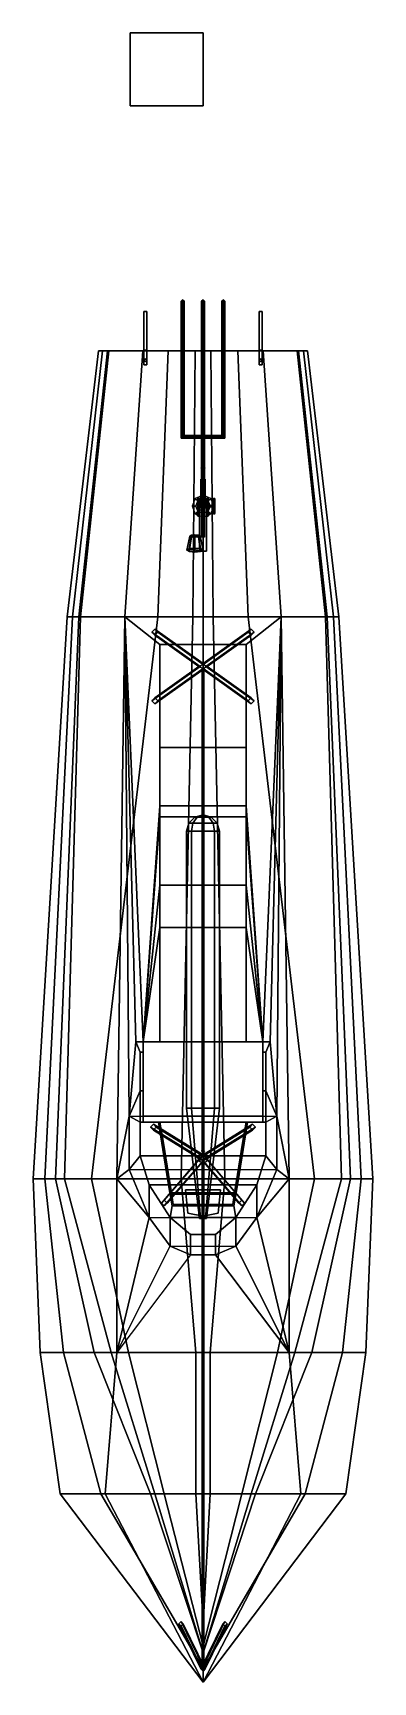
# Model space of a CAD drawing. Header units: millimetres. Extents: x -2.3 to 2.3, y -9.1 to 13.5.
import ezdxf

# ---------------------------------------------------------------- set-up
doc = ezdxf.new("R2010")
doc.units = ezdxf.units.MM
for name, color, linetype in [('gun', 1, 'Continuous'), ('gun_mount', 2, 'Continuous'), ('sleeve', 5, 'Continuous'), ('superstructure', 3, 'Continuous'), ('tmp', 4, 'Continuous'), ('torpedo', 1, 'Continuous')]:
    doc.layers.add(name, color=color, linetype=linetype)

msp = doc.modelspace()

# ---------------------------------------------------------------- linework, layer by layer
for points in [[(0, 13.49, 1), (0, 13.49), (-1, 13.49), (-1, 13.49, 1)], [(-1, 13.49, 1), (-1, 13.49), (-1, 12.49), (-1, 12.49, 1)], [(-1, 12.49), (-1, 13.49), (0, 13.49), (0, 12.49)], [(0, 12.49, 1), (0, 13.49, 1), (-1, 13.49, 1), (-1, 12.49, 1)], [(0, 12.49), (0, 13.49), (0, 13.49, 1), (0, 12.49, 1)], [(-1, 12.49, 1), (-1, 12.49), (0, 12.49), (0, 12.49, 1)], [(-0.81, 9.67, -0.34), (-0.81, 9.67, -1.09), (-0.81, 9.14, -1.09), (-0.81, 9.14, -0.25)], [(-0.77, 9.67, -0.34), (-0.77, 9.67, -1.09), (-0.81, 9.67, -1.09), (-0.81, 9.67, -0.34)], [(-0.81, 9.14, -1.09), (-0.81, 9.67, -1.09), (-0.77, 9.67, -1.09), (-0.77, 9.14, -1.09)], [(-0.77, 9.14, -0.25), (-0.77, 9.67, -0.34), (-0.81, 9.67, -0.34), (-0.81, 9.14, -0.25)], [(-0.77, 9.14, -1.09), (-0.77, 9.67, -1.09), (-0.77, 9.67, -0.34), (-0.77, 9.14, -0.25)], [(0.81, 9.67, -0.34), (0.81, 9.67, -1.09), (0.77, 9.67, -1.09), (0.77, 9.67, -0.34)], [(0.77, 9.67, -0.34), (0.77, 9.67, -1.09), (0.77, 9.14, -1.09), (0.77, 9.14, -0.25)], [(0.77, 9.14, -1.09), (0.77, 9.67, -1.09), (0.81, 9.67, -1.09), (0.81, 9.14, -1.09)], [(0.81, 9.14, -0.25), (0.81, 9.67, -0.34), (0.77, 9.67, -0.34), (0.77, 9.14, -0.25)], [(0.81, 9.14, -1.09), (0.81, 9.67, -1.09), (0.81, 9.67, -0.34), (0.81, 9.14, -0.25)], [(-0.823, 9.13, 1.286), (-1.431, 9.13, 1.217), (-1.86, 5.48, 1.27), (-1.07, 5.48, 1.36)], [(-1.431, 9.13, 1.217), (-1.377, 9.13, 1.032), (-1.79, 5.48, 1.03), (-1.86, 5.48, 1.27)], [(-1.377, 9.13, 1.032), (-1.308, 9.13, 0.058), (-1.7, 5.48, 0.14), (-1.79, 5.48, 1.03)], [(-1.308, 9.13, 0.058), (-1.292, 9.13, -0.265), (-1.68, 5.48, -0.28), (-1.7, 5.48, 0.14)], [(-1.292, 9.13, -0.265), (-0.477, 9.13, -0.335), (-0.62, 5.48, -0.37), (-1.68, 5.48, -0.28)], [(1.431, 9.13, 1.217), (1.377, 9.13, 1.032), (-1.377, 9.13, 1.032), (-1.431, 9.13, 1.217)], [(0.823, 9.13, 1.286), (1.431, 9.13, 1.217), (-1.431, 9.13, 1.217), (-0.823, 9.13, 1.286)], [(1.377, 9.13, 1.032), (1.308, 9.13, 0.058), (-1.308, 9.13, 0.058), (-1.377, 9.13, 1.032)], [(1.308, 9.13, 0.058), (1.292, 9.13, -0.265), (-1.292, 9.13, -0.265), (-1.308, 9.13, 0.058)], [(1.292, 9.13, -0.265), (0.477, 9.13, -0.335), (-0.477, 9.13, -0.335), (-1.292, 9.13, -0.265)], [(-1.07, 5.48, 1.36), (1.07, 5.48, 1.36), (0.823, 9.13, 1.286), (-0.823, 9.13, 1.286)], [(-0.81, 9.14, -0.25), (-0.81, 9.14, -0.69), (-0.77, 9.14, -0.69), (-0.77, 9.14, -0.25)], [(-0.81, 9.14, -0.69), (-0.81, 9.14, -0.95), (-0.81, 8.94, -0.74), (-0.81, 8.94, -0.69)], [(-0.77, 8.94, -0.69), (-0.77, 9.14, -0.69), (-0.81, 9.14, -0.69), (-0.81, 8.94, -0.69)], [(-0.81, 8.94, -0.74), (-0.81, 9.14, -0.95), (-0.77, 9.14, -0.95), (-0.77, 8.94, -0.74)], [(-0.81, 9.14, -0.95), (-0.81, 9.14, -1.09), (-0.77, 9.14, -1.09), (-0.77, 9.14, -0.95)], [(-0.77, 8.94, -0.74), (-0.77, 9.14, -0.95), (-0.77, 9.14, -0.69), (-0.77, 8.94, -0.69)], [(-0.477, 9.13, -0.335), (-0.108, 9.13, -0.373), (-0.14, 5.48, -0.42), (-0.62, 5.48, -0.37)], [(0.477, 9.13, -0.335), (0.108, 9.13, -0.373), (-0.108, 9.13, -0.373), (-0.477, 9.13, -0.335)], [(0, 5.48, -0.46), (-0.14, 5.48, -0.42), (-0.108, 9.13, -0.373), (0, 9.13, -0.404)], [(0.108, 9.13, -0.373), (0, 9.13, -0.404), (0, 9.13, -0.404), (-0.108, 9.13, -0.373)], [(0, 9.13, -0.404), (0.108, 9.13, -0.373), (0.14, 5.48, -0.42), (0, 5.48, -0.46)], [(0.62, 5.48, -0.37), (0.14, 5.48, -0.42), (0.108, 9.13, -0.373), (0.477, 9.13, -0.335)], [(1.68, 5.48, -0.28), (0.62, 5.48, -0.37), (0.477, 9.13, -0.335), (1.292, 9.13, -0.265)], [(0.77, 9.14, -0.95), (0.77, 9.14, -1.09), (0.81, 9.14, -1.09), (0.81, 9.14, -0.95)], [(0.77, 9.14, -0.25), (0.77, 9.14, -0.69), (0.81, 9.14, -0.69), (0.81, 9.14, -0.25)], [(0.77, 9.14, -0.69), (0.77, 9.14, -0.95), (0.77, 8.94, -0.74), (0.77, 8.94, -0.69)], [(0.77, 8.94, -0.74), (0.77, 9.14, -0.95), (0.81, 9.14, -0.95), (0.81, 8.94, -0.74)], [(0.81, 8.94, -0.69), (0.81, 9.14, -0.69), (0.77, 9.14, -0.69), (0.77, 8.94, -0.69)], [(0.81, 8.94, -0.74), (0.81, 9.14, -0.95), (0.81, 9.14, -0.69), (0.81, 8.94, -0.69)], [(1.07, 5.48, 1.36), (1.86, 5.48, 1.27), (1.431, 9.13, 1.217), (0.823, 9.13, 1.286)], [(1.7, 5.48, 0.14), (1.68, 5.48, -0.28), (1.292, 9.13, -0.265), (1.308, 9.13, 0.058)], [(1.79, 5.48, 1.03), (1.7, 5.48, 0.14), (1.308, 9.13, 0.058), (1.377, 9.13, 1.032)], [(1.86, 5.48, 1.27), (1.79, 5.48, 1.03), (1.377, 9.13, 1.032), (1.431, 9.13, 1.217)], [(-0.79, 9.02, -0.69), (-0.81, 9, -0.69), (-0.81, 9, -0.28), (-0.79, 9.02, -0.28)], [(-0.81, 9, -0.69), (-0.79, 8.98, -0.69), (-0.79, 8.98, -0.28), (-0.81, 9, -0.28)], [(-0.81, 8.94, -0.69), (-0.81, 8.94, -0.74), (-0.77, 8.94, -0.74), (-0.77, 8.94, -0.69)], [(-0.77, 9, -0.69), (-0.79, 9.02, -0.69), (-0.79, 9.02, -0.28), (-0.77, 9, -0.28)], [(-0.79, 8.98, -0.69), (-0.77, 9, -0.69), (-0.77, 9, -0.28), (-0.79, 8.98, -0.28)], [(0.79, 9.02, -0.69), (0.77, 9, -0.69), (0.77, 9, -0.28), (0.79, 9.02, -0.28)], [(0.77, 9, -0.69), (0.79, 8.98, -0.69), (0.79, 8.98, -0.28), (0.77, 9, -0.28)], [(0.77, 8.94, -0.69), (0.77, 8.94, -0.74), (0.81, 8.94, -0.74), (0.81, 8.94, -0.69)], [(0.81, 9, -0.69), (0.79, 9.02, -0.69), (0.79, 9.02, -0.28), (0.81, 9, -0.28)], [(0.79, 8.98, -0.69), (0.81, 9, -0.69), (0.81, 9, -0.28), (0.79, 8.98, -0.28)], [(-0.106, 7.106, 1.31), (-0.15, 7, 1.31), (-0.1, 7, 2.16), (-0.071, 7.071, 2.16)], [(0, 7.15, 1.31), (-0.106, 7.106, 1.31), (-0.071, 7.071, 2.16), (0, 7.1, 2.16)], [(0.106, 7.106, 1.31), (0, 7.15, 1.31), (0, 7.1, 2.16), (0.071, 7.071, 2.16)], [(0.15, 7, 1.31), (0.106, 7.106, 1.31), (0.071, 7.071, 2.16), (0.1, 7, 2.16)], [(-0.15, 7, 1.31), (-0.106, 6.894, 1.31), (-0.071, 6.929, 2.16), (-0.1, 7, 2.16)], [(-0.106, 6.894, 1.31), (0, 6.85, 1.31), (0, 6.9, 2.16), (-0.071, 6.929, 2.16)], [(0, 6.85, 1.31), (0.106, 6.894, 1.31), (0.071, 6.929, 2.16), (0, 6.9, 2.16)], [(0.106, 6.894, 1.31), (0.15, 7, 1.31), (0.1, 7, 2.16), (0.071, 6.929, 2.16)], [(-1.86, 5.48, 1.27), (-1.79, 5.48, 1.03), (-2.17, -2.23, 0.89), (-2.33, -2.23, 1.3)], [(-1.07, 5.48, 1.36), (-1.86, 5.48, 1.27), (-2.33, -2.23, 1.3), (-1.18, -2.23, 1.5)], [(-1.79, 5.48, 1.03), (-1.7, 5.48, 0.14), (-2.02, -2.23, 0.28), (-2.17, -2.23, 0.89)], [(-1.7, 5.48, 0.14), (-1.68, 5.48, -0.28), (-1.9, -2.23, -0.42), (-2.02, -2.23, 0.28)], [(-1.68, 5.48, -0.28), (-0.62, 5.48, -0.37), (-1.53, -2.23, -0.42), (-1.9, -2.23, -0.42)], [(-0.62, 5.48, -0.37), (-0.14, 5.48, -0.42), (-0.3, -2.23, -0.64), (-1.53, -2.23, -0.42)], [(0, -2.23, -0.74), (-0.3, -2.23, -0.64), (-0.14, 5.48, -0.42), (0, 5.48, -0.46)], [(0, 5.48, -0.46), (0.14, 5.48, -0.42), (0.3, -2.23, -0.64), (0, -2.23, -0.74)], [(1.53, -2.23, -0.42), (0.3, -2.23, -0.64), (0.14, 5.48, -0.42), (0.62, 5.48, -0.37)], [(1.9, -2.23, -0.42), (1.53, -2.23, -0.42), (0.62, 5.48, -0.37), (1.68, 5.48, -0.28)], [(1.18, -2.23, 1.5), (2.33, -2.23, 1.3), (1.86, 5.48, 1.27), (1.07, 5.48, 1.36)], [(2.02, -2.23, 0.28), (1.9, -2.23, -0.42), (1.68, 5.48, -0.28), (1.7, 5.48, 0.14)], [(2.17, -2.23, 0.89), (2.02, -2.23, 0.28), (1.7, 5.48, 0.14), (1.79, 5.48, 1.03)], [(2.33, -2.23, 1.3), (2.17, -2.23, 0.89), (1.79, 5.48, 1.03), (1.86, 5.48, 1.27)], [(-1.18, -2.23, 1.5), (-2.33, -2.23, 1.3), (-2.23, -4.61, 1.3), (-1.18, -4.61, 1.5)], [(-2.33, -2.23, 1.3), (-2.17, -2.23, 0.89), (-1.91, -4.61, 0.89), (-2.23, -4.61, 1.3)], [(-2.17, -2.23, 0.89), (-2.02, -2.23, 0.28), (-1.49, -4.61, 0.28), (-1.91, -4.61, 0.89)], [(-2.02, -2.23, 0.28), (-1.9, -2.23, -0.42), (-1.26, -4.61, -0.05), (-1.49, -4.61, 0.28)], [(-1.9, -2.23, -0.42), (-1.53, -2.23, -0.42), (-1.02, -4.61, -0.1), (-1.26, -4.61, -0.05)], [(-1.53, -2.23, -0.42), (-0.3, -2.23, -0.64), (-0.1, -4.61, -0.64), (-1.02, -4.61, -0.1)], [(0, -4.61, -0.74), (-0.1, -4.61, -0.64), (-0.3, -2.23, -0.64), (0, -2.23, -0.74)], [(0, -2.23, -0.74), (0.3, -2.23, -0.64), (0.1, -4.61, -0.64), (0, -4.61, -0.74)], [(1.02, -4.61, -0.1), (0.1, -4.61, -0.64), (0.3, -2.23, -0.64), (1.53, -2.23, -0.42)], [(1.26, -4.61, -0.05), (1.02, -4.61, -0.1), (1.53, -2.23, -0.42), (1.9, -2.23, -0.42)], [(1.18, -4.61, 1.5), (2.23, -4.61, 1.3), (2.33, -2.23, 1.3), (1.18, -2.23, 1.5)], [(1.49, -4.61, 0.28), (1.26, -4.61, -0.05), (1.9, -2.23, -0.42), (2.02, -2.23, 0.28)], [(1.91, -4.61, 0.89), (1.49, -4.61, 0.28), (2.02, -2.23, 0.28), (2.17, -2.23, 0.89)], [(2.23, -4.61, 1.3), (1.91, -4.61, 0.89), (2.17, -2.23, 0.89), (2.33, -2.23, 1.3)], [(-2.23, -4.61, 1.3), (-1.91, -4.61, 0.89), (-1.4, -6.55, 0.85), (-1.96, -6.55, 1.26)], [(-1.18, -4.61, 1.5), (-2.23, -4.61, 1.3), (-1.96, -6.55, 1.26), (-1.34, -6.55, 1.46)], [(-1.91, -4.61, 0.89), (-1.49, -4.61, 0.28), (-0.72, -6.55, 0.24), (-1.4, -6.55, 0.85)], [(-1.49, -4.61, 0.28), (-1.26, -4.61, -0.05), (-0.66, -6.55, 0.14), (-0.72, -6.55, 0.24)], [(0, -4.61, 1.53), (-1.18, -4.61, 1.5), (-1.34, -6.55, 1.46), (0, -6.55, 1.49)], [(-1.26, -4.61, -0.05), (-1.02, -4.61, -0.1), (-0.53, -6.55, 0.02), (-0.66, -6.55, 0.14)], [(-1.02, -4.61, -0.1), (-0.1, -4.61, -0.64), (-0.1, -6.55, -0.47), (-0.53, -6.55, 0.02)], [(0, -6.55, -0.64), (-0.1, -6.55, -0.47), (-0.1, -4.61, -0.64), (0, -4.61, -0.74)], [(0, -4.61, -0.74), (0.1, -4.61, -0.64), (0.1, -6.55, -0.47), (0, -6.55, -0.64)], [(0, -6.55, 1.49), (1.34, -6.55, 1.46), (1.18, -4.61, 1.5), (0, -4.61, 1.53)], [(0.53, -6.55, 0.02), (0.1, -6.55, -0.47), (0.1, -4.61, -0.64), (1.02, -4.61, -0.1)], [(0.66, -6.55, 0.14), (0.53, -6.55, 0.02), (1.02, -4.61, -0.1), (1.26, -4.61, -0.05)], [(0.72, -6.55, 0.24), (0.66, -6.55, 0.14), (1.26, -4.61, -0.05), (1.49, -4.61, 0.28)], [(1.4, -6.55, 0.85), (0.72, -6.55, 0.24), (1.49, -4.61, 0.28), (1.91, -4.61, 0.89)], [(1.34, -6.55, 1.46), (1.96, -6.55, 1.26), (2.23, -4.61, 1.3), (1.18, -4.61, 1.5)], [(1.96, -6.55, 1.26), (1.4, -6.55, 0.85), (1.91, -4.61, 0.89), (2.23, -4.61, 1.3)], [(-1.96, -6.55, 1.26), (-1.4, -6.55, 0.85), (0, -8.95, 0.78), (0, -9.13, 1.34)], [(-1.34, -6.55, 1.46), (-1.96, -6.55, 1.26), (0, -9.13, 1.34)], [(-1.4, -6.55, 0.85), (-0.72, -6.55, 0.24), (0, -8.73, 0.18), (0, -8.95, 0.78)], [(0, -6.55, 1.49), (-1.34, -6.55, 1.46), (0, -9.13, 1.34)], [(-0.72, -6.55, 0.24), (-0.66, -6.55, 0.14), (0, -8.73, 0.18)], [(-0.66, -6.55, 0.14), (-0.53, -6.55, 0.02), (0, -8.64, 0.02), (0, -8.73, 0.18)], [(-0.53, -6.55, 0.02), (-0.1, -6.55, -0.47), (0, -8.34, -0.36), (0, -8.64, 0.02)], [(0, -7.95, -0.53), (0, -8.34, -0.36), (-0.1, -6.55, -0.47), (0, -6.55, -0.64)], [(0, -8.73, 0.18), (0, -8.73, 0.18), (0.66, -6.55, 0.14), (0.72, -6.55, 0.24)], [(0, -8.64, 0.02), (0, -8.34, -0.36), (0.1, -6.55, -0.47), (0.53, -6.55, 0.02)], [(0, -6.55, -0.64), (0.1, -6.55, -0.47), (0, -8.34, -0.36), (0, -7.95, -0.53)], [(0, -8.73, 0.18), (0, -8.64, 0.02), (0.53, -6.55, 0.02), (0.66, -6.55, 0.14)], [(0, -9.13, 1.34), (0, -9.13, 1.34), (1.96, -6.55, 1.26), (1.34, -6.55, 1.46)], [(0, -8.95, 0.78), (0, -8.73, 0.18), (0.72, -6.55, 0.24), (1.4, -6.55, 0.85)], [(0, -9.13, 1.34), (0, -8.95, 0.78), (1.4, -6.55, 0.85), (1.96, -6.55, 1.26)], [(0, -9.13, 1.34), (0, -9.13, 1.34), (1.34, -6.55, 1.46), (0, -6.55, 1.49)]]:
    msp.add_3dface(points)
at = {"color": 2}
for points in [[(-1.07, 5.48, 1.36), (-1.18, -2.23, 1.5), (-1.01, -1.37, 1.504)], [(-1.07, 5.48, 1.36), (-1.01, -1.37, 1.504), (-0.92, -0.35, 1.507)], [(-0.92, -0.35, 1.507), (-0.82, -0.35, 1.509), (-1.07, 5.48, 1.36)], [(1.07, 5.48, 1.36), (-1.07, 5.48, 1.36), (-0.59, 5.1, 1.37), (0.59, 5.1, 1.37)], [(-0.59, 5.1, 1.37), (-1.07, 5.48, 1.36), (-0.82, -0.35, 1.509), (-0.59, 2.89, 1.426)], [(1.07, 5.48, 1.36), (0.59, 5.1, 1.37), (0.59, 2.89, 1.426), (0.82, -0.35, 1.509)], [(0.82, -0.35, 1.509), (0.92, -0.35, 1.507), (1.07, 5.48, 1.36)], [(0.92, -0.35, 1.507), (1.01, -1.37, 1.504), (1.07, 5.48, 1.36)], [(1.01, -1.37, 1.504), (1.18, -2.23, 1.5), (1.07, 5.48, 1.36)], [(-0.59, 2.89, 1.426), (-0.82, -0.35, 1.509), (-0.82, -0.35, 1.509), (-0.59, 2.74, 1.43)], [(-0.59, 2.74, 1.43), (-0.82, -0.35, 1.509), (-0.82, -0.35, 1.509), (-0.59, 1.8, 1.454)], [(0.59, 2.89, 1.426), (-0.59, 2.89, 1.426), (-0.59, 2.74, 1.43), (0.59, 2.74, 1.43)], [(0.59, 2.89, 1.426), (0.59, 2.74, 1.43), (0.59, 2.74, 1.43), (0.82, -0.35, 1.509)], [(0.59, 2.74, 1.43), (0.59, 1.8, 1.454), (0.59, 1.8, 1.454), (0.82, -0.35, 1.509)], [(-0.59, 1.8, 1.454), (-0.82, -0.35, 1.509), (-0.82, -0.35, 1.509), (-0.59, 1.22, 1.469)], [(0.59, 1.8, 1.454), (-0.59, 1.8, 1.454), (-0.59, 1.22, 1.469), (0.59, 1.22, 1.469)], [(0.59, 1.8, 1.454), (0.59, 1.22, 1.469), (0.59, 1.22, 1.469), (0.82, -0.35, 1.509)], [(-0.59, 1.22, 1.469), (-0.82, -0.35, 1.509), (-0.82, -0.35, 1.509), (-0.59, -0.35, 1.509)], [(0.59, 1.22, 1.469), (0.59, -0.35, 1.509), (0.59, -0.35, 1.509), (0.82, -0.35, 1.509)], [(0.82, -0.35, 1.53), (-0.82, -0.35, 1.53), (-0.82, -1.37, 1.53), (0.82, -1.37, 1.53)], [(-1.01, -1.37, 1.504), (-1.18, -2.23, 1.5), (-1.01, -2.1, 1.504)], [(1.01, -2.1, 1.504), (1.01, -2.1, 1.504), (1.18, -2.23, 1.5), (1.01, -1.37, 1.504)], [(-1.01, -2.1, 1.504), (-1.18, -2.23, 1.5), (-0.74, -2.76, 1.511)], [(-0.74, -2.76, 1.511), (-1.18, -2.23, 1.5), (-1.18, -4.61, 1.5)], [(0.74, -2.76, 1.511), (0.74, -2.76, 1.511), (1.18, -2.23, 1.5), (1.01, -2.1, 1.504)], [(1.18, -4.61, 1.5), (1.18, -4.61, 1.5), (1.18, -2.23, 1.5), (0.74, -2.76, 1.511)], [(-0.45, -3.15, 1.519), (-0.74, -2.76, 1.511), (-1.18, -4.61, 1.5)], [(1.18, -4.61, 1.5), (1.18, -4.61, 1.5), (0.74, -2.76, 1.511), (0.45, -3.15, 1.519)], [(1.18, -4.61, 1.5), (1.18, -4.61, 1.5), (0.45, -3.15, 1.519), (0.17, -3.27, 1.526)], [(0, -3.27, 1.53), (-0.17, -3.27, 1.526), (-1.18, -4.61, 1.5), (0, -4.61, 1.53)], [(0, -4.61, 1.53), (1.18, -4.61, 1.5), (0.17, -3.27, 1.526), (0, -3.27, 1.53)]]:
    msp.add_3dface(points, dxfattribs=at)
at = {"layer": 'gun'}
for points in [[(-0.02, 8.05, 2.64), (-0.014, 8.05, 2.626), (-0.014, 7.37, 2.626), (-0.02, 7.37, 2.64)], [(-0.014, 8.05, 2.654), (-0.02, 8.05, 2.64), (-0.02, 7.37, 2.64), (-0.014, 7.37, 2.654)], [(0.02, 8.05, 2.64), (-0.014, 8.05, 2.626), (-0.02, 8.05, 2.64), (0.014, 8.05, 2.654)], [(0.014, 8.05, 2.654), (-0.02, 8.05, 2.64), (-0.014, 8.05, 2.654), (0, 8.05, 2.66)], [(-0.014, 8.05, 2.626), (0, 8.05, 2.62), (0, 7.37, 2.62), (-0.014, 7.37, 2.626)], [(0, 8.05, 2.66), (-0.014, 8.05, 2.654), (-0.014, 7.37, 2.654), (0, 7.37, 2.66)], [(0.014, 8.05, 2.626), (0, 8.05, 2.62), (-0.014, 8.05, 2.626), (0.02, 8.05, 2.64)], [(0, 8.05, 2.62), (0.014, 8.05, 2.626), (0.014, 7.37, 2.626), (0, 7.37, 2.62)], [(0.014, 8.05, 2.654), (0, 8.05, 2.66), (0, 7.37, 2.66), (0.014, 7.37, 2.654)], [(0.014, 8.05, 2.626), (0.02, 8.05, 2.64), (0.02, 7.37, 2.64), (0.014, 7.37, 2.626)], [(0.02, 8.05, 2.64), (0.014, 8.05, 2.654), (0.014, 7.37, 2.654), (0.02, 7.37, 2.64)]]:
    msp.add_3dface(points, dxfattribs=at)
at = {"layer": 'gun_mount'}
for points in [[(-0.071, 7.071, 2.16), (-0.1, 7, 2.16), (-0.1, 7, 2.36), (-0.071, 7.071, 2.36)], [(0.1, 7, 2.36), (-0.071, 7.071, 2.36), (-0.1, 7, 2.36), (-0.071, 6.929, 2.36)], [(0, 7.1, 2.16), (-0.071, 7.071, 2.16), (-0.071, 7.071, 2.36), (0, 7.1, 2.36)], [(0.071, 7.071, 2.36), (0, 7.1, 2.36), (-0.071, 7.071, 2.36), (0.1, 7, 2.36)], [(-0.07, 7.11, 2.36), (-0.07, 6.89, 2.36), (-0.07, 6.86, 2.66), (-0.07, 6.92, 2.66)], [(-0.05, 6.92, 2.66), (-0.05, 7.11, 2.36), (-0.07, 7.11, 2.36), (-0.07, 6.92, 2.66)], [(-0.05, 7.11, 2.36), (-0.05, 6.89, 2.36), (-0.07, 6.89, 2.36), (-0.07, 7.11, 2.36)], [(-0.05, 6.86, 2.66), (-0.05, 6.89, 2.36), (-0.05, 7.11, 2.36), (-0.05, 6.92, 2.66)], [(0.071, 7.071, 2.16), (0, 7.1, 2.16), (0, 7.1, 2.36), (0.071, 7.071, 2.36)], [(0.07, 6.92, 2.66), (0.07, 7.11, 2.36), (0.05, 7.11, 2.36), (0.05, 6.92, 2.66)], [(0.05, 7.11, 2.36), (0.05, 6.89, 2.36), (0.05, 6.86, 2.66), (0.05, 6.92, 2.66)], [(0.07, 7.11, 2.36), (0.07, 6.89, 2.36), (0.05, 6.89, 2.36), (0.05, 7.11, 2.36)], [(0.07, 6.86, 2.66), (0.07, 6.89, 2.36), (0.07, 7.11, 2.36), (0.07, 6.92, 2.66)], [(0.1, 7, 2.16), (0.071, 7.071, 2.16), (0.071, 7.071, 2.36), (0.1, 7, 2.36)], [(0.15, 7.078, 2.212), (0.14, 7.071, 2.219), (0.14, 7.1, 2.29), (0.15, 7.11, 2.29)], [(0.15, 7.11, 2.29), (0.14, 7.1, 2.29), (0.14, 7.071, 2.361), (0.15, 7.078, 2.368)], [(0.14, 7.1, 2.29), (0.15, 7.09, 2.29), (0.15, 7.064, 2.354), (0.14, 7.071, 2.361)], [(0.14, 7.071, 2.219), (0.15, 7.064, 2.226), (0.15, 7.09, 2.29), (0.14, 7.1, 2.29)], [(0.14, 6.9, 2.29), (0.15, 6.914, 2.3), (0.15, 7.086, 2.3), (0.14, 7.1, 2.29)], [(0.15, 6.914, 2.28), (0.14, 6.9, 2.29), (0.14, 7.1, 2.29), (0.15, 7.086, 2.28)], [(0.15, 7, 2.18), (0.14, 7, 2.19), (0.14, 7.071, 2.219), (0.15, 7.078, 2.212)], [(0.15, 7.078, 2.368), (0.14, 7.071, 2.361), (0.14, 7, 2.39), (0.15, 7, 2.4)], [(0.14, 7, 2.19), (0.15, 7, 2.2), (0.15, 7.064, 2.226), (0.14, 7.071, 2.219)], [(0.14, 7.071, 2.361), (0.15, 7.064, 2.354), (0.15, 7, 2.38), (0.14, 7, 2.39)], [(0.16, 7.071, 2.219), (0.15, 7.078, 2.212), (0.15, 7.11, 2.29), (0.16, 7.1, 2.29)], [(0.16, 7.1, 2.29), (0.15, 7.11, 2.29), (0.15, 7.078, 2.368), (0.16, 7.071, 2.361)], [(0.15, 7.09, 2.29), (0.16, 7.1, 2.29), (0.16, 7.071, 2.361), (0.15, 7.064, 2.354)], [(0.15, 7.064, 2.226), (0.16, 7.071, 2.219), (0.16, 7.1, 2.29), (0.15, 7.09, 2.29)], [(0.15, 6.914, 2.3), (0.16, 6.9, 2.29), (0.16, 7.1, 2.29), (0.15, 7.086, 2.3)], [(0.16, 6.9, 2.29), (0.15, 6.914, 2.28), (0.15, 7.086, 2.28), (0.16, 7.1, 2.29)], [(0.16, 7, 2.19), (0.15, 7, 2.18), (0.15, 7.078, 2.212), (0.16, 7.071, 2.219)], [(0.16, 7.071, 2.361), (0.15, 7.078, 2.368), (0.15, 7, 2.4), (0.16, 7, 2.39)], [(0.15, 7, 2.2), (0.16, 7, 2.19), (0.16, 7.071, 2.219), (0.15, 7.064, 2.226)], [(0.15, 7.064, 2.354), (0.16, 7.071, 2.361), (0.16, 7, 2.39), (0.15, 7, 2.38)], [(-0.1, 7, 2.16), (-0.071, 6.929, 2.16), (-0.071, 6.929, 2.36), (-0.1, 7, 2.36)], [(0.1, 7, 2.36), (-0.071, 6.929, 2.36), (0, 6.9, 2.36), (0.071, 6.929, 2.36)], [(-0.071, 6.929, 2.16), (0, 6.9, 2.16), (0, 6.9, 2.36), (-0.071, 6.929, 2.36)], [(-0.05, 6.92, 2.66), (-0.05, 6.86, 2.66), (-0.07, 6.86, 2.66), (-0.07, 6.92, 2.66)], [(-0.05, 6.89, 2.69), (-0.05, 6.92, 2.66), (-0.07, 6.92, 2.66), (-0.07, 6.89, 2.69)], [(-0.07, 6.92, 2.66), (-0.07, 6.86, 2.66), (-0.07, 6.88, 2.69), (-0.07, 6.89, 2.69)], [(-0.07, 6.92, 2.66), (-0.07, 6.86, 2.66), (-0.05, 6.86, 2.66), (-0.05, 6.92, 2.66)], [(-0.07, 6.86, 2.66), (-0.07, 6.89, 2.36), (-0.05, 6.89, 2.36), (-0.05, 6.86, 2.66)], [(-0.07, 6.89, 2.69), (-0.07, 6.88, 2.69), (-0.05, 6.88, 2.69), (-0.05, 6.89, 2.69)], [(-0.07, 6.88, 2.69), (-0.07, 6.86, 2.66), (-0.05, 6.86, 2.66), (-0.05, 6.88, 2.69)], [(-0.05, 6.88, 2.69), (-0.05, 6.86, 2.66), (-0.05, 6.92, 2.66), (-0.05, 6.89, 2.69)], [(0, 6.9, 2.16), (0.071, 6.929, 2.16), (0.071, 6.929, 2.36), (0, 6.9, 2.36)], [(0.07, 6.92, 2.66), (0.07, 6.86, 2.66), (0.05, 6.86, 2.66), (0.05, 6.92, 2.66)], [(0.07, 6.89, 2.69), (0.07, 6.92, 2.66), (0.05, 6.92, 2.66), (0.05, 6.89, 2.69)], [(0.05, 6.92, 2.66), (0.05, 6.86, 2.66), (0.05, 6.88, 2.69), (0.05, 6.89, 2.69)], [(0.05, 6.92, 2.66), (0.05, 6.86, 2.66), (0.07, 6.86, 2.66), (0.07, 6.92, 2.66)], [(0.05, 6.86, 2.66), (0.05, 6.89, 2.36), (0.07, 6.89, 2.36), (0.07, 6.86, 2.66)], [(0.05, 6.89, 2.69), (0.05, 6.88, 2.69), (0.07, 6.88, 2.69), (0.07, 6.89, 2.69)], [(0.05, 6.88, 2.69), (0.05, 6.86, 2.66), (0.07, 6.86, 2.66), (0.07, 6.88, 2.69)], [(0.07, 6.88, 2.69), (0.07, 6.86, 2.66), (0.07, 6.92, 2.66), (0.07, 6.89, 2.69)], [(0.071, 6.929, 2.16), (0.1, 7, 2.16), (0.1, 7, 2.36), (0.071, 6.929, 2.36)], [(0.15, 7.01, 2.29), (0.15, 7, 2.28), (0.1, 7, 2.28), (0.09, 7.01, 2.29)], [(0.15, 7, 2.3), (0.15, 7.01, 2.29), (0.09, 7.01, 2.29), (0.1, 7, 2.3)], [(0.15, 7, 2.28), (0.15, 6.99, 2.29), (0.09, 6.99, 2.29), (0.1, 7, 2.28)], [(0.15, 6.99, 2.29), (0.15, 7, 2.3), (0.1, 7, 2.3), (0.09, 6.99, 2.29)], [(0.15, 7.01, 2.204), (0.14, 7, 2.19), (0.14, 7, 2.39), (0.15, 7.01, 2.376)], [(0.15, 6.922, 2.212), (0.14, 6.929, 2.219), (0.14, 7, 2.19), (0.15, 7, 2.18)], [(0.14, 6.929, 2.219), (0.15, 6.936, 2.226), (0.15, 7, 2.2), (0.14, 7, 2.19)], [(0.14, 7, 2.19), (0.15, 6.99, 2.204), (0.15, 6.99, 2.376), (0.14, 7, 2.39)], [(0.15, 7, 2.4), (0.14, 7, 2.39), (0.14, 6.929, 2.361), (0.15, 6.922, 2.368)], [(0.14, 7, 2.39), (0.15, 7, 2.38), (0.15, 6.936, 2.354), (0.14, 6.929, 2.361)], [(0.14, 6.929, 2.361), (0.15, 6.936, 2.354), (0.15, 6.91, 2.29), (0.14, 6.9, 2.29)], [(0.14, 6.9, 2.29), (0.15, 6.91, 2.29), (0.15, 6.936, 2.226), (0.14, 6.929, 2.219)], [(0.15, 6.89, 2.29), (0.14, 6.9, 2.29), (0.14, 6.929, 2.219), (0.15, 6.922, 2.212)], [(0.15, 6.922, 2.368), (0.14, 6.929, 2.361), (0.14, 6.9, 2.29), (0.15, 6.89, 2.29)], [(0.16, 7, 2.19), (0.15, 7.01, 2.204), (0.15, 7.01, 2.376), (0.16, 7, 2.39)], [(0.16, 6.929, 2.219), (0.15, 6.922, 2.212), (0.15, 7, 2.18), (0.16, 7, 2.19)], [(0.15, 6.936, 2.226), (0.16, 6.929, 2.219), (0.16, 7, 2.19), (0.15, 7, 2.2)], [(0.15, 6.99, 2.204), (0.16, 7, 2.19), (0.16, 7, 2.39), (0.15, 6.99, 2.376)], [(0.16, 7, 2.39), (0.15, 7, 2.4), (0.15, 6.922, 2.368), (0.16, 6.929, 2.361)], [(0.15, 7, 2.38), (0.16, 7, 2.39), (0.16, 6.929, 2.361), (0.15, 6.936, 2.354)], [(0.15, 6.936, 2.354), (0.16, 6.929, 2.361), (0.16, 6.9, 2.29), (0.15, 6.91, 2.29)], [(0.15, 6.91, 2.29), (0.16, 6.9, 2.29), (0.16, 6.929, 2.219), (0.15, 6.936, 2.226)], [(0.16, 6.9, 2.29), (0.15, 6.89, 2.29), (0.15, 6.922, 2.212), (0.16, 6.929, 2.219)], [(0.16, 6.929, 2.361), (0.15, 6.922, 2.368), (0.15, 6.89, 2.29), (0.16, 6.9, 2.29)]]:
    msp.add_3dface(points, dxfattribs=at)
at = {"layer": 'sleeve'}
for points in [[(-0.025, 7.525, 2.64), (-0.03, 7.52, 2.64), (-0.021, 7.52, 2.661), (-0.018, 7.525, 2.658)], [(-0.018, 7.525, 2.622), (-0.021, 7.52, 2.619), (-0.03, 7.52, 2.64), (-0.025, 7.525, 2.64)], [(-0.03, 7.52, 2.64), (-0.025, 7.515, 2.64), (-0.018, 7.515, 2.658), (-0.021, 7.52, 2.661)], [(-0.021, 7.52, 2.619), (-0.018, 7.515, 2.622), (-0.025, 7.515, 2.64), (-0.03, 7.52, 2.64)], [(-0.02, 7.52, 2.64), (-0.025, 7.525, 2.64), (-0.018, 7.525, 2.658), (-0.014, 7.52, 2.654)], [(-0.014, 7.52, 2.626), (-0.018, 7.525, 2.622), (-0.025, 7.525, 2.64), (-0.02, 7.52, 2.64)], [(-0.025, 7.515, 2.64), (-0.02, 7.52, 2.64), (-0.014, 7.52, 2.654), (-0.018, 7.515, 2.658)], [(-0.018, 7.515, 2.622), (-0.014, 7.52, 2.626), (-0.02, 7.52, 2.64), (-0.025, 7.515, 2.64)], [(0, 7.525, 2.615), (0, 7.52, 2.61), (-0.021, 7.52, 2.619), (-0.018, 7.525, 2.622)], [(-0.018, 7.525, 2.658), (-0.021, 7.52, 2.661), (0, 7.52, 2.67), (0, 7.525, 2.665)], [(0, 7.52, 2.61), (0, 7.515, 2.615), (-0.018, 7.515, 2.622), (-0.021, 7.52, 2.619)], [(-0.021, 7.52, 2.661), (-0.018, 7.515, 2.658), (0, 7.515, 2.665), (0, 7.52, 2.67)], [(0, 7.52, 2.62), (0, 7.525, 2.615), (-0.018, 7.525, 2.622), (-0.014, 7.52, 2.626)], [(-0.014, 7.52, 2.654), (-0.018, 7.525, 2.658), (0, 7.525, 2.665), (0, 7.52, 2.66)], [(0, 7.515, 2.615), (0, 7.52, 2.62), (-0.014, 7.52, 2.626), (-0.018, 7.515, 2.622)], [(-0.018, 7.515, 2.658), (-0.014, 7.52, 2.654), (0, 7.52, 2.66), (0, 7.515, 2.665)], [(0, 6.98, 2.585), (-0.005, 6.98, 2.59), (-0.005, 7.52, 2.59), (0, 7.525, 2.585)], [(0, 7.525, 2.585), (-0.005, 7.52, 2.59), (-0.005, 7.52, 2.612), (0, 7.525, 2.615)], [(-0.005, 6.98, 2.59), (0, 6.98, 2.595), (0, 7.515, 2.595), (-0.005, 7.52, 2.59)], [(-0.005, 7.52, 2.59), (0, 7.515, 2.595), (0, 7.515, 2.615), (-0.005, 7.52, 2.612)], [(0.005, 6.98, 2.59), (0, 6.98, 2.585), (0, 7.525, 2.585), (0.005, 7.52, 2.59)], [(0.005, 7.52, 2.59), (0, 7.525, 2.585), (0, 7.525, 2.615), (0.005, 7.52, 2.612)], [(0.018, 7.525, 2.622), (0.021, 7.52, 2.619), (0, 7.52, 2.61), (0, 7.525, 2.615)], [(0.014, 7.52, 2.626), (0.018, 7.525, 2.622), (0, 7.525, 2.615), (0, 7.52, 2.62)], [(0, 7.525, 2.665), (0, 7.52, 2.67), (0.021, 7.52, 2.661), (0.018, 7.525, 2.658)], [(0, 7.52, 2.66), (0, 7.525, 2.665), (0.018, 7.525, 2.658), (0.014, 7.52, 2.654)], [(0, 6.98, 2.595), (0.005, 6.98, 2.59), (0.005, 7.52, 2.59), (0, 7.515, 2.595)], [(0, 7.515, 2.595), (0.005, 7.52, 2.59), (0.005, 7.52, 2.612), (0, 7.515, 2.615)], [(0.018, 7.515, 2.622), (0.014, 7.52, 2.626), (0, 7.52, 2.62), (0, 7.515, 2.615)], [(0.021, 7.52, 2.619), (0.018, 7.515, 2.622), (0, 7.515, 2.615), (0, 7.52, 2.61)], [(0, 7.515, 2.665), (0, 7.52, 2.66), (0.014, 7.52, 2.654), (0.018, 7.515, 2.658)], [(0, 7.52, 2.67), (0, 7.515, 2.665), (0.018, 7.515, 2.658), (0.021, 7.52, 2.661)], [(0.014, 7.52, 2.654), (0.018, 7.525, 2.658), (0.025, 7.525, 2.64), (0.02, 7.52, 2.64)], [(0.02, 7.52, 2.64), (0.025, 7.525, 2.64), (0.018, 7.525, 2.622), (0.014, 7.52, 2.626)], [(0.018, 7.515, 2.658), (0.014, 7.52, 2.654), (0.02, 7.52, 2.64), (0.025, 7.515, 2.64)], [(0.025, 7.515, 2.64), (0.02, 7.52, 2.64), (0.014, 7.52, 2.626), (0.018, 7.515, 2.622)], [(0.018, 7.525, 2.658), (0.021, 7.52, 2.661), (0.03, 7.52, 2.64), (0.025, 7.525, 2.64)], [(0.025, 7.525, 2.64), (0.03, 7.52, 2.64), (0.021, 7.52, 2.619), (0.018, 7.525, 2.622)], [(0.021, 7.52, 2.661), (0.018, 7.515, 2.658), (0.025, 7.515, 2.64), (0.03, 7.52, 2.64)], [(0.03, 7.52, 2.64), (0.025, 7.515, 2.64), (0.018, 7.515, 2.622), (0.021, 7.52, 2.619)], [(-0.021, 7.37, 2.681), (-0.021, 7.37, 2.609), (-0.03, 7.37, 2.63), (-0.03, 7.37, 2.66)], [(-0.03, 7.37, 2.66), (-0.03, 7.37, 2.63), (-0.03, 6.98, 2.63), (-0.03, 6.98, 2.66)], [(-0.03, 7.37, 2.63), (-0.021, 7.37, 2.609), (-0.021, 6.98, 2.609), (-0.03, 6.98, 2.63)], [(-0.021, 7.37, 2.681), (-0.03, 7.37, 2.66), (-0.03, 6.98, 2.66), (-0.021, 6.98, 2.681)], [(0, 7.37, 2.69), (0, 7.37, 2.6), (-0.021, 7.37, 2.609), (-0.021, 7.37, 2.681)], [(-0.021, 7.37, 2.609), (0, 7.37, 2.6), (0, 6.98, 2.6), (-0.021, 6.98, 2.609)], [(0, 7.37, 2.69), (-0.021, 7.37, 2.681), (-0.021, 6.98, 2.681), (0, 6.98, 2.69)], [(0.021, 7.37, 2.681), (0.021, 7.37, 2.609), (0, 7.37, 2.6), (0, 7.37, 2.69)], [(0, 7.37, 2.6), (0.021, 7.37, 2.609), (0.021, 6.98, 2.609), (0, 6.98, 2.6)], [(0.021, 7.37, 2.681), (0, 7.37, 2.69), (0, 6.98, 2.69), (0.021, 6.98, 2.681)], [(0.03, 7.37, 2.66), (0.03, 7.37, 2.63), (0.021, 7.37, 2.609), (0.021, 7.37, 2.681)], [(0.021, 7.37, 2.609), (0.03, 7.37, 2.63), (0.03, 6.98, 2.63), (0.021, 6.98, 2.609)], [(0.03, 7.37, 2.66), (0.021, 7.37, 2.681), (0.021, 6.98, 2.681), (0.03, 6.98, 2.66)], [(0.03, 7.37, 2.63), (0.03, 7.37, 2.66), (0.03, 6.98, 2.66), (0.03, 6.98, 2.63)], [(-0.02, 7.118, 2.423), (-0.02, 6.976, 2.58), (-0.02, 6.956, 2.58), (-0.02, 7.093, 2.43)], [(0.02, 7.118, 2.423), (0.02, 6.976, 2.58), (-0.02, 6.976, 2.58), (-0.02, 7.118, 2.423)], [(-0.02, 7.118, 2.423), (-0.02, 7.016, 2.355), (-0.02, 7.009, 2.374), (-0.02, 7.093, 2.43)], [(0.02, 7.118, 2.423), (0.02, 7.016, 2.355), (-0.02, 7.016, 2.355), (-0.02, 7.118, 2.423)], [(0.02, 7.093, 2.43), (0.02, 6.956, 2.58), (-0.02, 6.956, 2.58), (-0.02, 7.093, 2.43)], [(0.02, 7.093, 2.43), (0.02, 7.009, 2.374), (-0.02, 7.009, 2.374), (-0.02, 7.093, 2.43)], [(-0.02, 7.016, 2.355), (-0.02, 6.89, 2.33), (-0.02, 6.9, 2.352), (-0.02, 7.009, 2.374)], [(0.02, 7.016, 2.355), (0.02, 6.89, 2.33), (-0.02, 6.89, 2.33), (-0.02, 7.016, 2.355)], [(0.02, 6.956, 2.58), (0.02, 7.093, 2.43), (0.02, 7.118, 2.423), (0.02, 6.976, 2.58)], [(0.02, 7.093, 2.43), (0.02, 7.009, 2.374), (0.02, 7.016, 2.355), (0.02, 7.118, 2.423)], [(0.02, 7.009, 2.374), (0.02, 6.9, 2.352), (0.02, 6.89, 2.33), (0.02, 7.016, 2.355)], [(-0.09, 6.88, 2.66), (-0.09, 6.9, 2.66), (-0.09, 6.895, 2.651), (-0.09, 6.885, 2.651)], [(-0.09, 6.885, 2.669), (-0.09, 6.895, 2.669), (-0.09, 6.9, 2.66), (-0.09, 6.88, 2.66)], [(-0.07, 6.9, 2.66), (-0.07, 6.895, 2.651), (-0.09, 6.895, 2.651), (-0.09, 6.9, 2.66)], [(-0.07, 6.895, 2.669), (-0.07, 6.9, 2.66), (-0.09, 6.9, 2.66), (-0.09, 6.895, 2.669)], [(-0.07, 6.895, 2.651), (-0.07, 6.885, 2.651), (-0.09, 6.885, 2.651), (-0.09, 6.895, 2.651)], [(-0.07, 6.885, 2.669), (-0.07, 6.895, 2.669), (-0.09, 6.895, 2.669), (-0.09, 6.885, 2.669)], [(-0.07, 6.885, 2.651), (-0.07, 6.88, 2.66), (-0.09, 6.88, 2.66), (-0.09, 6.885, 2.651)], [(-0.07, 6.88, 2.66), (-0.07, 6.885, 2.669), (-0.09, 6.885, 2.669), (-0.09, 6.88, 2.66)], [(0.05, 6.98, 2.76), (0.05, 6.98, 2.58), (-0.05, 6.98, 2.58), (-0.05, 6.98, 2.76)], [(-0.05, 6.98, 2.58), (-0.05, 6.38, 2.58), (-0.05, 6.38, 2.76), (-0.05, 6.98, 2.76)], [(0.05, 6.98, 2.58), (0.05, 6.38, 2.58), (-0.05, 6.38, 2.58), (-0.05, 6.98, 2.58)], [(-0.05, 6.98, 2.76), (-0.05, 6.38, 2.76), (0.05, 6.38, 2.76), (0.05, 6.98, 2.76)], [(0.02, 7.009, 2.374), (0.02, 6.9, 2.352), (-0.02, 6.9, 2.352), (-0.02, 7.009, 2.374)], [(0.02, 6.9, 2.352), (0.02, 6.9, 2.58), (-0.02, 6.9, 2.58), (-0.02, 6.9, 2.352)], [(-0.02, 6.9, 2.352), (-0.02, 6.9, 2.58), (-0.02, 6.88, 2.58), (-0.02, 6.88, 2.352)], [(-0.02, 6.89, 2.33), (-0.02, 6.9, 2.352), (-0.02, 6.88, 2.352), (-0.02, 6.89, 2.33)], [(-0.02, 6.89, 2.33), (-0.02, 6.764, 2.355), (-0.02, 6.771, 2.374), (-0.02, 6.88, 2.352)], [(0.02, 6.89, 2.33), (0.02, 6.764, 2.355), (-0.02, 6.764, 2.355), (-0.02, 6.89, 2.33)], [(0.02, 6.88, 2.352), (0.02, 6.88, 2.58), (-0.02, 6.88, 2.58), (-0.02, 6.88, 2.352)], [(0.02, 6.88, 2.352), (0.02, 6.771, 2.374), (-0.02, 6.771, 2.374), (-0.02, 6.88, 2.352)], [(0.02, 6.9, 2.352), (0.02, 6.9, 2.58), (0.02, 6.88, 2.58), (0.02, 6.88, 2.352)], [(0.02, 6.89, 2.33), (0.02, 6.9, 2.352), (0.02, 6.88, 2.352), (0.02, 6.89, 2.33)], [(0.02, 6.88, 2.352), (0.02, 6.771, 2.374), (0.02, 6.764, 2.355), (0.02, 6.89, 2.33)], [(0.05, 6.38, 2.76), (0.05, 6.38, 2.58), (0.05, 6.98, 2.58), (0.05, 6.98, 2.76)], [(0.07, 6.895, 2.651), (0.07, 6.9, 2.66), (0.09, 6.9, 2.66), (0.09, 6.895, 2.651)], [(0.07, 6.9, 2.66), (0.07, 6.895, 2.669), (0.09, 6.895, 2.669), (0.09, 6.9, 2.66)], [(0.07, 6.885, 2.651), (0.07, 6.895, 2.651), (0.09, 6.895, 2.651), (0.09, 6.885, 2.651)], [(0.07, 6.895, 2.669), (0.07, 6.885, 2.669), (0.09, 6.885, 2.669), (0.09, 6.895, 2.669)], [(0.07, 6.88, 2.66), (0.07, 6.885, 2.651), (0.09, 6.885, 2.651), (0.09, 6.88, 2.66)], [(0.07, 6.885, 2.669), (0.07, 6.88, 2.66), (0.09, 6.88, 2.66), (0.09, 6.885, 2.669)], [(0.09, 6.885, 2.651), (0.09, 6.895, 2.651), (0.09, 6.9, 2.66), (0.09, 6.88, 2.66)], [(0.09, 6.88, 2.66), (0.09, 6.9, 2.66), (0.09, 6.895, 2.669), (0.09, 6.885, 2.669)], [(-0.159, 6.603, 2.838), (-0.18, 6.59, 2.79), (-0.22, 6.397, 2.842), (-0.188, 6.417, 2.917)], [(-0.18, 6.59, 2.79), (-0.159, 6.577, 2.742), (-0.188, 6.377, 2.767), (-0.22, 6.397, 2.842)], [(-0.11, 6.608, 2.858), (-0.159, 6.603, 2.838), (-0.188, 6.417, 2.917), (-0.11, 6.425, 2.948)], [(-0.159, 6.577, 2.742), (-0.11, 6.572, 2.722), (-0.11, 6.368, 2.736), (-0.188, 6.377, 2.767)], [(-0.061, 6.603, 2.838), (-0.18, 6.59, 2.79), (-0.159, 6.603, 2.838), (-0.11, 6.608, 2.858)], [(-0.04, 6.59, 2.79), (-0.159, 6.577, 2.742), (-0.18, 6.59, 2.79), (-0.061, 6.603, 2.838)], [(-0.061, 6.577, 2.742), (-0.11, 6.572, 2.722), (-0.159, 6.577, 2.742), (-0.04, 6.59, 2.79)], [(-0.061, 6.603, 2.838), (-0.11, 6.608, 2.858), (-0.11, 6.425, 2.948), (-0.032, 6.417, 2.917)], [(-0.11, 6.572, 2.722), (-0.061, 6.577, 2.742), (-0.032, 6.377, 2.767), (-0.11, 6.368, 2.736)], [(-0.04, 6.59, 2.79), (-0.061, 6.603, 2.838), (-0.032, 6.417, 2.917), (0, 6.397, 2.842)], [(-0.061, 6.577, 2.742), (-0.04, 6.59, 2.79), (0, 6.397, 2.842), (-0.032, 6.377, 2.767)], [(-0.02, 6.764, 2.355), (-0.02, 6.657, 2.427), (-0.02, 6.671, 2.441), (-0.02, 6.771, 2.374)], [(0.02, 6.771, 2.374), (0.02, 6.671, 2.441), (-0.02, 6.671, 2.441), (-0.02, 6.771, 2.374)], [(0.02, 6.764, 2.355), (0.02, 6.657, 2.427), (-0.02, 6.657, 2.427), (-0.02, 6.764, 2.355)], [(-0.02, 6.657, 2.427), (-0.02, 6.585, 2.534), (-0.02, 6.604, 2.541), (-0.02, 6.671, 2.441)], [(0.02, 6.671, 2.441), (0.02, 6.604, 2.541), (-0.02, 6.604, 2.541), (-0.02, 6.671, 2.441)], [(0.02, 6.657, 2.427), (0.02, 6.585, 2.534), (-0.02, 6.585, 2.534), (-0.02, 6.657, 2.427)], [(-0.02, 6.585, 2.534), (-0.02, 6.576, 2.58), (-0.02, 6.596, 2.58), (-0.02, 6.604, 2.541)], [(0.02, 6.604, 2.541), (0.02, 6.596, 2.58), (-0.02, 6.596, 2.58), (-0.02, 6.604, 2.541)], [(0.02, 6.585, 2.534), (0.02, 6.576, 2.58), (-0.02, 6.576, 2.58), (-0.02, 6.585, 2.534)], [(0.02, 6.771, 2.374), (0.02, 6.671, 2.441), (0.02, 6.657, 2.427), (0.02, 6.764, 2.355)], [(0.02, 6.671, 2.441), (0.02, 6.604, 2.541), (0.02, 6.585, 2.534), (0.02, 6.657, 2.427)], [(0.02, 6.604, 2.541), (0.02, 6.596, 2.58), (0.02, 6.576, 2.58), (0.02, 6.585, 2.534)], [(-0.11, 6.425, 2.948), (-0.188, 6.417, 2.917), (-0.22, 6.397, 2.842), (-0.032, 6.417, 2.917)], [(-0.032, 6.417, 2.917), (-0.22, 6.397, 2.842), (-0.188, 6.377, 2.767), (0, 6.397, 2.842)], [(0, 6.397, 2.842), (-0.188, 6.377, 2.767), (-0.11, 6.368, 2.736), (-0.032, 6.377, 2.767)], [(-0.05, 6.38, 2.76), (-0.05, 6.38, 2.58), (0.05, 6.38, 2.58), (0.05, 6.38, 2.76)]]:
    msp.add_3dface(points, dxfattribs=at)
at = {"layer": 'superstructure'}
for points in [[(-0.3, 9.81, 1.384), (-0.28, 9.83, 1.4), (-0.28, 9.83, 1.31), (-0.3, 9.81, 1.32)], [(-0.3, 9.5, 1.45), (-0.28, 9.5, 1.47), (-0.28, 9.83, 1.4), (-0.3, 9.81, 1.384)], [(-0.3, 9.81, 1.32), (-0.28, 9.83, 1.31), (-0.28, 9.13, 0.58), (-0.3, 9.13, 0.6)], [(-0.28, 9.79, 1.368), (-0.3, 9.81, 1.384), (-0.3, 9.81, 1.32), (-0.28, 9.79, 1.33)], [(-0.28, 9.5, 1.43), (-0.3, 9.5, 1.45), (-0.3, 9.81, 1.384), (-0.28, 9.79, 1.368)], [(-0.28, 9.79, 1.33), (-0.3, 9.81, 1.32), (-0.3, 9.13, 0.6), (-0.28, 9.13, 0.62)], [(-0.28, 9.83, 1.4), (-0.26, 9.81, 1.384), (-0.26, 9.81, 1.32), (-0.28, 9.83, 1.31)], [(-0.28, 9.5, 1.47), (-0.26, 9.5, 1.45), (-0.26, 9.81, 1.384), (-0.28, 9.83, 1.4)], [(-0.28, 9.83, 1.31), (-0.26, 9.81, 1.32), (-0.26, 9.13, 0.6), (-0.28, 9.13, 0.58)], [(-0.26, 9.81, 1.384), (-0.28, 9.79, 1.368), (-0.28, 9.79, 1.33), (-0.26, 9.81, 1.32)], [(-0.26, 9.5, 1.45), (-0.28, 9.5, 1.43), (-0.28, 9.79, 1.368), (-0.26, 9.81, 1.384)], [(-0.26, 9.81, 1.32), (-0.28, 9.79, 1.33), (-0.28, 9.13, 0.62), (-0.26, 9.13, 0.6)], [(-0.02, 9.5, 1.45), (0, 9.5, 1.47), (0, 9.83, 1.4), (-0.02, 9.81, 1.384)], [(-0.02, 9.81, 1.384), (0, 9.83, 1.4), (0, 9.83, 1.31), (-0.02, 9.81, 1.32)], [(-0.02, 9.81, 1.32), (0, 9.83, 1.31), (0, 9.13, 0.58), (-0.02, 9.13, 0.6)], [(0, 9.5, 1.43), (-0.02, 9.5, 1.45), (-0.02, 9.81, 1.384), (0, 9.79, 1.368)], [(0, 9.79, 1.368), (-0.02, 9.81, 1.384), (-0.02, 9.81, 1.32), (0, 9.79, 1.33)], [(0, 9.79, 1.33), (-0.02, 9.81, 1.32), (-0.02, 9.13, 0.6), (0, 9.13, 0.62)], [(0, 9.5, 1.47), (0.02, 9.5, 1.45), (0.02, 9.81, 1.384), (0, 9.83, 1.4)], [(0, 9.83, 1.4), (0.02, 9.81, 1.384), (0.02, 9.81, 1.32), (0, 9.83, 1.31)], [(0, 9.83, 1.31), (0.02, 9.81, 1.32), (0.02, 9.13, 0.6), (0, 9.13, 0.58)], [(0.02, 9.5, 1.45), (0, 9.5, 1.43), (0, 9.79, 1.368), (0.02, 9.81, 1.384)], [(0.02, 9.81, 1.384), (0, 9.79, 1.368), (0, 9.79, 1.33), (0.02, 9.81, 1.32)], [(0.02, 9.81, 1.32), (0, 9.79, 1.33), (0, 9.13, 0.62), (0.02, 9.13, 0.6)], [(0.26, 9.5, 1.45), (0.28, 9.5, 1.47), (0.28, 9.83, 1.4), (0.26, 9.81, 1.384)], [(0.26, 9.81, 1.384), (0.28, 9.83, 1.4), (0.28, 9.83, 1.31), (0.26, 9.81, 1.32)], [(0.26, 9.81, 1.32), (0.28, 9.83, 1.31), (0.28, 9.13, 0.58), (0.26, 9.13, 0.6)], [(0.28, 9.5, 1.43), (0.26, 9.5, 1.45), (0.26, 9.81, 1.384), (0.28, 9.79, 1.368)], [(0.28, 9.79, 1.368), (0.26, 9.81, 1.384), (0.26, 9.81, 1.32), (0.28, 9.79, 1.33)], [(0.28, 9.79, 1.33), (0.26, 9.81, 1.32), (0.26, 9.13, 0.6), (0.28, 9.13, 0.62)], [(0.28, 9.5, 1.47), (0.3, 9.5, 1.45), (0.3, 9.81, 1.384), (0.28, 9.83, 1.4)], [(0.28, 9.83, 1.4), (0.3, 9.81, 1.384), (0.3, 9.81, 1.32), (0.28, 9.83, 1.31)], [(0.28, 9.83, 1.31), (0.3, 9.81, 1.32), (0.3, 9.13, 0.6), (0.28, 9.13, 0.58)], [(0.3, 9.5, 1.45), (0.28, 9.5, 1.43), (0.28, 9.79, 1.368), (0.3, 9.81, 1.384)], [(0.3, 9.81, 1.384), (0.28, 9.79, 1.368), (0.28, 9.79, 1.33), (0.3, 9.81, 1.32)], [(0.3, 9.81, 1.32), (0.28, 9.79, 1.33), (0.28, 9.13, 0.62), (0.3, 9.13, 0.6)], [(-0.28, 8.02, 1.63), (-0.3, 8.02, 1.65), (-0.3, 9.5, 1.45), (-0.28, 9.5, 1.43)], [(-0.3, 8.02, 1.65), (-0.28, 8.02, 1.67), (-0.28, 9.5, 1.47), (-0.3, 9.5, 1.45)], [(-0.26, 8.02, 1.65), (-0.28, 8.02, 1.63), (-0.28, 9.5, 1.43), (-0.26, 9.5, 1.45)], [(-0.28, 8.02, 1.67), (-0.26, 8.02, 1.65), (-0.26, 9.5, 1.45), (-0.28, 9.5, 1.47)], [(0, 8.02, 1.63), (-0.02, 8.02, 1.65), (-0.02, 9.5, 1.45), (0, 9.5, 1.43)], [(-0.02, 8.02, 1.65), (0, 8.02, 1.67), (0, 9.5, 1.47), (-0.02, 9.5, 1.45)], [(0.02, 8.02, 1.65), (0, 8.02, 1.63), (0, 9.5, 1.43), (0.02, 9.5, 1.45)], [(0, 8.02, 1.67), (0.02, 8.02, 1.65), (0.02, 9.5, 1.45), (0, 9.5, 1.47)], [(0.28, 8.02, 1.63), (0.26, 8.02, 1.65), (0.26, 9.5, 1.45), (0.28, 9.5, 1.43)], [(0.26, 8.02, 1.65), (0.28, 8.02, 1.67), (0.28, 9.5, 1.47), (0.26, 9.5, 1.45)], [(0.3, 8.02, 1.65), (0.28, 8.02, 1.63), (0.28, 9.5, 1.43), (0.3, 9.5, 1.45)], [(0.28, 8.02, 1.67), (0.3, 8.02, 1.65), (0.3, 9.5, 1.45), (0.28, 9.5, 1.47)], [(-0.28, 8.97, 1.28), (-0.3, 8.95, 1.28), (-0.3, 8.95, 1.524), (-0.28, 8.97, 1.502)], [(-0.3, 8.95, 1.28), (-0.28, 8.93, 1.28), (-0.28, 8.93, 1.507), (-0.3, 8.95, 1.524)], [(-0.26, 8.95, 1.28), (-0.28, 8.97, 1.28), (-0.28, 8.97, 1.502), (-0.26, 8.95, 1.524)], [(-0.28, 8.93, 1.28), (-0.26, 8.95, 1.28), (-0.26, 8.95, 1.524), (-0.28, 8.93, 1.507)], [(0.28, 8.97, 1.28), (0.26, 8.95, 1.28), (0.26, 8.95, 1.524), (0.28, 8.97, 1.502)], [(0.26, 8.95, 1.28), (0.28, 8.93, 1.28), (0.28, 8.93, 1.507), (0.26, 8.95, 1.524)], [(0.3, 8.95, 1.28), (0.28, 8.97, 1.28), (0.28, 8.97, 1.502), (0.3, 8.95, 1.524)], [(0.28, 8.93, 1.28), (0.3, 8.95, 1.28), (0.3, 8.95, 1.524), (0.28, 8.93, 1.507)], [(-0.28, 7.95, 1.63), (-0.3, 7.93, 1.65), (-0.3, 8.02, 1.65), (-0.28, 8.02, 1.63)], [(-0.3, 7.93, 1.65), (-0.28, 7.95, 1.67), (-0.28, 8.02, 1.67), (-0.3, 8.02, 1.65)], [(-0.28, 7.97, 1.3), (-0.3, 7.95, 1.3), (-0.3, 7.95, 1.65), (-0.28, 7.97, 1.63)], [(-0.3, 7.95, 1.3), (-0.28, 7.93, 1.31), (-0.28, 7.93, 1.65), (-0.3, 7.95, 1.65)], [(0.28, 7.95, 1.63), (0.3, 7.93, 1.65), (-0.3, 7.93, 1.65), (-0.28, 7.95, 1.63)], [(0.3, 7.93, 1.65), (0.28, 7.95, 1.67), (-0.28, 7.95, 1.67), (-0.3, 7.93, 1.65)], [(-0.26, 7.97, 1.65), (-0.28, 7.95, 1.63), (-0.28, 8.02, 1.63), (-0.26, 8.02, 1.65)], [(-0.28, 7.95, 1.67), (-0.26, 7.97, 1.65), (-0.26, 8.02, 1.65), (-0.28, 8.02, 1.67)], [(-0.26, 7.95, 1.3), (-0.28, 7.97, 1.3), (-0.28, 7.97, 1.63), (-0.26, 7.95, 1.65)], [(0.26, 7.97, 1.65), (0.28, 7.95, 1.63), (-0.28, 7.95, 1.63), (-0.26, 7.97, 1.65)], [(0.28, 7.95, 1.67), (0.26, 7.97, 1.65), (-0.26, 7.97, 1.65), (-0.28, 7.95, 1.67)], [(-0.28, 7.93, 1.31), (-0.26, 7.95, 1.3), (-0.26, 7.95, 1.65), (-0.28, 7.93, 1.65)], [(0, 7.95, 1.63), (-0.02, 7.97, 1.65), (-0.02, 8.02, 1.65), (0, 8.02, 1.63)], [(-0.02, 7.97, 1.65), (0, 7.95, 1.67), (0, 8.02, 1.67), (-0.02, 8.02, 1.65)], [(0.02, 7.97, 1.65), (0, 7.95, 1.63), (0, 8.02, 1.63), (0.02, 8.02, 1.65)], [(0, 7.95, 1.67), (0.02, 7.97, 1.65), (0.02, 8.02, 1.65), (0, 8.02, 1.67)], [(0.28, 7.95, 1.63), (0.26, 7.97, 1.65), (0.26, 8.02, 1.65), (0.28, 8.02, 1.63)], [(0.26, 7.97, 1.65), (0.28, 7.95, 1.67), (0.28, 8.02, 1.67), (0.26, 8.02, 1.65)], [(0.28, 7.97, 1.3), (0.26, 7.95, 1.3), (0.26, 7.95, 1.65), (0.28, 7.97, 1.63)], [(0.26, 7.95, 1.3), (0.28, 7.93, 1.31), (0.28, 7.93, 1.65), (0.26, 7.95, 1.65)], [(0.3, 7.93, 1.65), (0.28, 7.95, 1.63), (0.28, 8.02, 1.63), (0.3, 8.02, 1.65)], [(0.28, 7.95, 1.67), (0.3, 7.93, 1.65), (0.3, 8.02, 1.65), (0.28, 8.02, 1.67)], [(0.3, 7.95, 1.3), (0.28, 7.97, 1.3), (0.28, 7.97, 1.63), (0.3, 7.95, 1.65)], [(0.28, 7.93, 1.31), (0.3, 7.95, 1.3), (0.3, 7.95, 1.65), (0.28, 7.93, 1.65)], [(-0.66, 5.31, 1.36), (-0.7, 5.27, 1.36), (-0.04, 4.8, 3.32), (0, 4.84, 3.32)], [(-0.7, 5.27, 1.36), (-0.66, 5.23, 1.36), (-0.056, 4.8, 3.153), (-0.04, 4.8, 3.32)], [(-0.62, 5.27, 1.36), (-0.66, 5.31, 1.36), (0, 4.84, 3.32), (0, 4.828, 3.201)], [(-0.66, 5.23, 1.36), (-0.62, 5.27, 1.36), (0, 4.828, 3.201), (-0.056, 4.8, 3.153)], [(0.7, 5.27, 1.36), (0.66, 5.31, 1.36), (0, 4.84, 3.32), (0.04, 4.8, 3.32)], [(0.66, 5.31, 1.36), (0.62, 5.27, 1.36), (0, 4.828, 3.201), (0, 4.84, 3.32)], [(0.62, 5.27, 1.36), (0.66, 5.23, 1.36), (0.056, 4.8, 3.153), (0, 4.828, 3.201)], [(0.66, 5.23, 1.36), (0.7, 5.27, 1.36), (0.04, 4.8, 3.32), (0.056, 4.8, 3.153)], [(-0.59, 5.1, 1.57), (-0.59, 5.1, 1.37), (-0.59, 2.89, 1.426), (-0.59, 3.69, 1.65)], [(0.59, 5.1, 1.57), (0.59, 5.1, 1.37), (-0.59, 5.1, 1.37), (-0.59, 5.1, 1.57)], [(0.59, 3.69, 1.65), (0.59, 5.1, 1.57), (-0.59, 5.1, 1.57), (-0.59, 3.69, 1.65)], [(0.59, 2.89, 1.426), (0.59, 5.1, 1.37), (0.59, 5.1, 1.57), (0.59, 3.69, 1.65)], [(-0.7, 4.33, 1.36), (-0.66, 4.29, 1.36), (0, 4.76, 3.32), (-0.04, 4.8, 3.32)], [(-0.66, 4.37, 1.36), (-0.7, 4.33, 1.36), (-0.04, 4.8, 3.32), (-0.056, 4.8, 3.153)], [(-0.62, 4.33, 1.36), (-0.66, 4.37, 1.36), (-0.056, 4.8, 3.153), (0, 4.772, 3.201)], [(-0.66, 4.29, 1.36), (-0.62, 4.33, 1.36), (0, 4.772, 3.201), (0, 4.76, 3.32)], [(0.04, 4.8, 3.42), (0, 4.84, 3.42), (-0.04, 4.8, 3.42), (0, 4.76, 3.42)], [(0, 4.84, 3.32), (-0.04, 4.8, 3.32), (-0.04, 4.8, 3.42), (0, 4.84, 3.42)], [(-0.04, 4.8, 3.32), (0, 4.76, 3.32), (0, 4.76, 3.42), (-0.04, 4.8, 3.42)], [(0, 4.76, 3.41), (-0.01, 4.77, 3.4), (-0.01, 1.41, 3.79), (0, 1.41, 3.8)], [(-0.01, 4.77, 3.4), (0, 4.76, 3.39), (0, 1.41, 3.78), (-0.01, 1.41, 3.79)], [(0.04, 4.8, 3.32), (0, 4.84, 3.32), (0, 4.84, 3.42), (0.04, 4.8, 3.42)], [(0.66, 4.29, 1.36), (0.7, 4.33, 1.36), (0.04, 4.8, 3.32), (0, 4.76, 3.32)], [(0.66, 4.37, 1.36), (0.62, 4.33, 1.36), (0, 4.772, 3.201), (0.056, 4.8, 3.153)], [(0, 4.76, 3.32), (0.04, 4.8, 3.32), (0.04, 4.8, 3.42), (0, 4.76, 3.42)], [(0.62, 4.33, 1.36), (0.66, 4.29, 1.36), (0, 4.76, 3.32), (0, 4.772, 3.201)], [(0.01, 4.77, 3.4), (0, 4.76, 3.41), (0, 1.41, 3.8), (0.01, 1.41, 3.79)], [(0, 4.76, 3.39), (0.01, 4.77, 3.4), (0.01, 1.41, 3.79), (0, 1.41, 3.78)], [(0.7, 4.33, 1.36), (0.66, 4.37, 1.36), (0.056, 4.8, 3.153), (0.04, 4.8, 3.32)], [(-0.59, 3.69, 1.77), (-0.59, 3.69, 1.65), (-0.59, 2.89, 1.426), (-0.59, 2.89, 1.77)], [(0.59, 2.89, 1.77), (0.59, 3.69, 1.77), (-0.59, 3.69, 1.77), (-0.59, 2.89, 1.77)], [(0.59, 3.69, 1.77), (0.59, 3.69, 1.65), (-0.59, 3.69, 1.65), (-0.59, 3.69, 1.77)], [(0.59, 2.89, 1.426), (0.59, 3.69, 1.65), (0.59, 3.69, 1.77), (0.59, 2.89, 1.77)], [(-0.59, 2.89, 1.77), (-0.59, 2.89, 1.426), (0.59, 2.89, 1.426), (0.59, 2.89, 1.77)], [(-0.59, 2.74, 1.55), (-0.59, 2.74, 1.43), (-0.59, 1.8, 1.454), (-0.59, 1.8, 1.55)], [(0.59, 1.8, 1.55), (0.59, 2.74, 1.55), (-0.59, 2.74, 1.55), (-0.59, 1.8, 1.55)], [(0.59, 2.74, 1.55), (0.59, 2.74, 1.43), (-0.59, 2.74, 1.43), (-0.59, 2.74, 1.55)], [(0.59, 1.8, 1.454), (0.59, 2.74, 1.43), (0.59, 2.74, 1.55), (0.59, 1.8, 1.55)], [(-0.59, 1.8, 1.55), (-0.59, 1.8, 1.454), (0.59, 1.8, 1.454), (0.59, 1.8, 1.55)], [(0, 1.41, 3.8), (-0.01, 1.41, 3.79), (-0.01, -1.84, 4.44), (0, -1.83, 4.45)], [(-0.01, 1.41, 3.79), (0, 1.41, 3.78), (0, -1.83, 4.43), (-0.01, -1.84, 4.44)], [(0.01, 1.41, 3.79), (0, 1.41, 3.8), (0, -1.83, 4.45), (0.01, -1.84, 4.44)], [(0, 1.41, 3.78), (0.01, 1.41, 3.79), (0.01, -1.84, 4.44), (0, -1.83, 4.43)], [(-0.59, 1.22, 1.55), (-0.59, 1.22, 1.469), (-0.59, -0.35, 1.509), (-0.59, -0.35, 1.55)], [(0.59, -0.35, 1.55), (0.59, 1.22, 1.55), (-0.59, 1.22, 1.55), (-0.59, -0.35, 1.55)], [(0.59, 1.22, 1.55), (0.59, 1.22, 1.469), (-0.59, 1.22, 1.469), (-0.59, 1.22, 1.55)], [(0.59, -0.35, 1.509), (0.59, 1.22, 1.469), (0.59, 1.22, 1.55), (0.59, -0.35, 1.55)], [(-0.92, -0.35, 1.53), (-1.01, -1.37, 1.53), (-0.86, -1.02, 2.23), (-0.86, -0.49, 1.9)], [(-0.92, -0.35, 1.507), (-1.01, -1.37, 1.504), (-1.01, -1.37, 1.53), (-0.92, -0.35, 1.53)], [(-0.82, -0.35, 1.53), (-0.92, -0.35, 1.53), (-0.86, -0.49, 1.9), (-0.82, -0.49, 1.9)], [(-0.82, -0.35, 1.509), (-0.92, -0.35, 1.507), (-0.92, -0.35, 1.53), (-0.82, -0.35, 1.53)], [(-0.82, -1.37, 1.53), (-0.82, -0.35, 1.53), (-0.82, -0.49, 1.9), (-0.82, -1.02, 2.23)], [(-0.59, -0.35, 1.509), (-0.82, -0.35, 1.509), (-0.82, -0.35, 1.53), (-0.59, -0.35, 1.53)], [(-0.59, -0.35, 1.55), (-0.59, -0.35, 1.53), (0.59, -0.35, 1.53), (0.59, -0.35, 1.55)], [(0.82, -0.35, 1.509), (0.59, -0.35, 1.509), (0.59, -0.35, 1.53), (0.82, -0.35, 1.53)], [(0.92, -0.35, 1.53), (0.82, -0.35, 1.53), (0.82, -0.49, 1.9), (0.86, -0.49, 1.9)], [(0.82, -0.35, 1.53), (0.82, -1.37, 1.53), (0.82, -1.02, 2.23), (0.82, -0.49, 1.9)], [(0.92, -0.35, 1.507), (0.82, -0.35, 1.509), (0.82, -0.35, 1.53), (0.92, -0.35, 1.53)], [(1.01, -1.37, 1.53), (0.92, -0.35, 1.53), (0.86, -0.49, 1.9), (0.86, -1.02, 2.23)], [(1.01, -1.37, 1.504), (0.92, -0.35, 1.507), (0.92, -0.35, 1.53), (1.01, -1.37, 1.53)], [(-0.82, -0.49, 1.9), (-0.86, -0.49, 1.9), (-0.86, -1.02, 2.23), (-0.82, -1.02, 2.23)], [(0.86, -0.49, 1.9), (0.82, -0.49, 1.9), (0.82, -1.02, 2.23), (0.86, -1.02, 2.23)], [(-1.01, -1.37, 1.53), (-1.01, -1.37, 1.53), (-0.86, -1.45, 2.39), (-0.86, -1.02, 2.23)], [(-0.82, -1.02, 2.23), (-0.86, -1.02, 2.23), (-0.86, -1.45, 2.39), (-0.82, -1.45, 2.39)], [(-0.82, -1.37, 1.53), (-0.82, -1.37, 1.53), (-0.82, -1.02, 2.23), (-0.82, -1.45, 2.39)], [(0.82, -1.37, 1.53), (0.82, -1.37, 1.53), (0.82, -1.45, 2.39), (0.82, -1.02, 2.23)], [(0.86, -1.02, 2.23), (0.82, -1.02, 2.23), (0.82, -1.45, 2.39), (0.86, -1.45, 2.39)], [(1.01, -1.37, 1.53), (1.01, -1.37, 1.53), (0.86, -1.02, 2.23), (0.86, -1.45, 2.39)], [(-1.01, -1.37, 1.53), (-1.01, -2.1, 1.53), (-0.86, -1.91, 2.41), (-0.86, -1.45, 2.39)], [(-1.01, -1.37, 1.504), (-1.01, -2.1, 1.504), (-1.01, -2.1, 1.53), (-1.01, -1.37, 1.53)], [(-0.86, -1.45, 2.39), (-0.86, -1.91, 2.41), (-0.536, -1.91, 2.41), (-0.61, -1.45, 2.39)], [(0.82, -1.37, 1.53), (-0.82, -1.37, 1.53), (-0.82, -1.45, 2.39), (0.82, -1.45, 2.39)], [(-0.68, -1.48, 2.42), (-0.72, -1.52, 2.42), (-0.04, -1.94, 4.42), (0, -1.9, 4.42)], [(-0.72, -1.52, 2.42), (-0.68, -1.56, 2.42), (0, -1.98, 4.42), (-0.04, -1.94, 4.42)], [(-0.64, -1.52, 2.42), (-0.68, -1.48, 2.42), (0, -1.9, 4.42), (0.04, -1.94, 4.42)], [(-0.68, -1.56, 2.42), (-0.64, -1.52, 2.42), (0.04, -1.94, 4.42), (0, -1.98, 4.42)], [(-0.61, -1.45, 2.39), (-0.536, -1.91, 2.41), (-0.563, -1.74, 2.71), (-0.61, -1.45, 2.39)], [(-0.543, -1.74, 2.71), (-0.59, -1.45, 2.39), (-0.61, -1.45, 2.39), (-0.563, -1.74, 2.71)], [(-0.516, -1.91, 2.41), (-0.59, -1.45, 2.39), (-0.59, -1.45, 2.39), (-0.543, -1.74, 2.71)], [(0.516, -1.91, 2.41), (0.59, -1.45, 2.39), (-0.59, -1.45, 2.39), (-0.516, -1.91, 2.41)], [(0.68, -1.48, 2.42), (0.64, -1.52, 2.42), (-0.04, -1.94, 4.42), (0, -1.9, 4.42)], [(0.64, -1.52, 2.42), (0.68, -1.56, 2.42), (0, -1.98, 4.42), (-0.04, -1.94, 4.42)], [(0.72, -1.52, 2.42), (0.68, -1.48, 2.42), (0, -1.9, 4.42), (0.04, -1.94, 4.42)], [(0.68, -1.56, 2.42), (0.72, -1.52, 2.42), (0.04, -1.94, 4.42), (0, -1.98, 4.42)], [(0.59, -1.45, 2.39), (0.516, -1.91, 2.41), (0.543, -1.74, 2.71), (0.59, -1.45, 2.39)], [(0.536, -1.91, 2.41), (0.61, -1.45, 2.39), (0.61, -1.45, 2.39), (0.563, -1.74, 2.71)], [(0.86, -1.91, 2.41), (0.86, -1.45, 2.39), (0.61, -1.45, 2.39), (0.536, -1.91, 2.41)], [(0.563, -1.74, 2.71), (0.61, -1.45, 2.39), (0.59, -1.45, 2.39), (0.543, -1.74, 2.71)], [(1.01, -2.1, 1.53), (1.01, -1.37, 1.53), (0.86, -1.45, 2.39), (0.86, -1.91, 2.41)], [(1.01, -2.1, 1.504), (1.01, -1.37, 1.504), (1.01, -1.37, 1.53), (1.01, -2.1, 1.53)], [(-0.536, -1.91, 2.41), (-0.471, -2.31, 2.43), (-0.494, -2.17, 2.85), (-0.563, -1.74, 2.71)], [(-0.474, -2.17, 2.85), (-0.543, -1.74, 2.71), (-0.563, -1.74, 2.71), (-0.494, -2.17, 2.85)], [(-0.451, -2.31, 2.43), (-0.516, -1.91, 2.41), (-0.543, -1.74, 2.71), (-0.474, -2.17, 2.85)], [(0.516, -1.91, 2.41), (0.451, -2.31, 2.43), (0.474, -2.17, 2.85), (0.543, -1.74, 2.71)], [(0.471, -2.31, 2.43), (0.536, -1.91, 2.41), (0.563, -1.74, 2.71), (0.494, -2.17, 2.85)], [(0.494, -2.17, 2.85), (0.563, -1.74, 2.71), (0.543, -1.74, 2.71), (0.474, -2.17, 2.85)], [(-1.01, -2.1, 1.53), (-0.74, -2.76, 1.53), (-0.74, -2.31, 2.43), (-0.86, -1.91, 2.41)], [(-0.86, -1.91, 2.41), (-0.74, -2.31, 2.43), (-0.471, -2.31, 2.43), (-0.536, -1.91, 2.41)], [(-0.53, -2.52, 2.66), (-0.57, -2.56, 2.66), (-0.04, -1.94, 4.42), (0, -1.9, 4.42)], [(-0.57, -2.56, 2.66), (-0.53, -2.6, 2.66), (0, -1.98, 4.42), (-0.04, -1.94, 4.42)], [(-0.49, -2.56, 2.66), (-0.53, -2.52, 2.66), (0, -1.9, 4.42), (0.04, -1.94, 4.42)], [(-0.53, -2.6, 2.66), (-0.49, -2.56, 2.66), (0.04, -1.94, 4.42), (0, -1.98, 4.42)], [(0.451, -2.31, 2.43), (0.516, -1.91, 2.41), (-0.516, -1.91, 2.41), (-0.451, -2.31, 2.43)], [(-0.049, -1.891, 4.67), (-0.07, -1.94, 4.67), (-0.049, -1.989, 4.67), (0, -1.87, 4.67)], [(-0.049, -1.891, 4.42), (-0.07, -1.94, 4.42), (-0.07, -1.94, 4.67), (-0.049, -1.891, 4.67)], [(-0.07, -1.94, 4.42), (-0.049, -1.989, 4.42), (-0.049, -1.989, 4.67), (-0.07, -1.94, 4.67)], [(0, -1.87, 4.42), (-0.049, -1.891, 4.42), (-0.049, -1.891, 4.67), (0, -1.87, 4.67)], [(0, -1.87, 4.67), (-0.049, -1.989, 4.67), (0, -2.01, 4.67), (0.049, -1.891, 4.67)], [(-0.049, -1.989, 4.42), (0, -2.01, 4.42), (0, -2.01, 4.67), (-0.049, -1.989, 4.67)], [(0.53, -2.52, 2.66), (0.49, -2.56, 2.66), (-0.04, -1.94, 4.42), (0, -1.9, 4.42)], [(0.49, -2.56, 2.66), (0.53, -2.6, 2.66), (0, -1.98, 4.42), (-0.04, -1.94, 4.42)], [(0, -1.83, 4.42), (-0.02, -1.85, 4.42), (-0.02, -1.85, 5.19), (0, -1.83, 5.19)], [(0, -1.83, 5.19), (-0.02, -1.85, 5.19), (0, -1.87, 5.19), (0.02, -1.85, 5.19)], [(-0.02, -1.85, 4.42), (0, -1.87, 4.42), (0, -1.87, 5.19), (-0.02, -1.85, 5.19)], [(-0.01, -5.29, 3.75), (0, -5.29, 3.76), (0, -2.01, 4.45), (-0.01, -2, 4.44)], [(0, -5.29, 3.74), (-0.01, -5.29, 3.75), (-0.01, -2, 4.44), (0, -2.01, 4.43)], [(0.02, -1.85, 4.42), (0, -1.83, 4.42), (0, -1.83, 5.19), (0.02, -1.85, 5.19)], [(0, -1.87, 4.42), (0.02, -1.85, 4.42), (0.02, -1.85, 5.19), (0, -1.87, 5.19)], [(0.049, -1.891, 4.42), (0, -1.87, 4.42), (0, -1.87, 4.67), (0.049, -1.891, 4.67)], [(0.049, -1.891, 4.67), (0, -2.01, 4.67), (0.049, -1.989, 4.67), (0.07, -1.94, 4.67)], [(0.57, -2.56, 2.66), (0.53, -2.52, 2.66), (0, -1.9, 4.42), (0.04, -1.94, 4.42)], [(0.53, -2.6, 2.66), (0.57, -2.56, 2.66), (0.04, -1.94, 4.42), (0, -1.98, 4.42)], [(0, -2.01, 4.42), (0.049, -1.989, 4.42), (0.049, -1.989, 4.67), (0, -2.01, 4.67)], [(0, -5.29, 3.76), (0.01, -5.29, 3.75), (0.01, -2, 4.44), (0, -2.01, 4.45)], [(0.01, -5.29, 3.75), (0, -5.29, 3.74), (0, -2.01, 4.43), (0.01, -2, 4.44)], [(0.07, -1.94, 4.42), (0.049, -1.891, 4.42), (0.049, -1.891, 4.67), (0.07, -1.94, 4.67)], [(0.049, -1.989, 4.42), (0.07, -1.94, 4.42), (0.07, -1.94, 4.67), (0.049, -1.989, 4.67)], [(0.74, -2.31, 2.43), (0.86, -1.91, 2.41), (0.536, -1.91, 2.41), (0.471, -2.31, 2.43)], [(0.74, -2.76, 1.53), (1.01, -2.1, 1.53), (0.86, -1.91, 2.41), (0.74, -2.31, 2.43)], [(-1.01, -2.1, 1.504), (-0.74, -2.76, 1.511), (-0.74, -2.76, 1.53), (-1.01, -2.1, 1.53)], [(-0.471, -2.31, 2.43), (-0.424, -2.599, 2.443), (-0.45, -2.44, 2.85), (-0.494, -2.17, 2.85)], [(-0.433, -2.42, 2.85), (-0.474, -2.17, 2.85), (-0.494, -2.17, 2.85), (-0.45, -2.44, 2.85)], [(-0.408, -2.579, 2.442), (-0.451, -2.31, 2.43), (-0.474, -2.17, 2.85), (-0.433, -2.42, 2.85)], [(0.451, -2.31, 2.43), (0.408, -2.579, 2.442), (0.433, -2.42, 2.85), (0.474, -2.17, 2.85)], [(0.424, -2.599, 2.443), (0.471, -2.31, 2.43), (0.494, -2.17, 2.85), (0.45, -2.44, 2.85)], [(0.45, -2.44, 2.85), (0.494, -2.17, 2.85), (0.474, -2.17, 2.85), (0.433, -2.42, 2.85)], [(0.74, -2.76, 1.511), (1.01, -2.1, 1.504), (1.01, -2.1, 1.53), (0.74, -2.76, 1.53)], [(-0.74, -2.76, 1.53), (-0.45, -3.15, 1.53), (-0.45, -2.76, 2.45), (-0.74, -2.31, 2.43)], [(-0.74, -2.31, 2.43), (-0.45, -2.76, 2.45), (-0.424, -2.599, 2.443), (-0.471, -2.31, 2.43)], [(0.408, -2.579, 2.442), (0.451, -2.31, 2.43), (-0.451, -2.31, 2.43), (-0.408, -2.579, 2.442)], [(-0.45, -2.44, 2.85), (0.45, -2.44, 2.85), (0.433, -2.42, 2.85), (-0.433, -2.42, 2.85)], [(-0.424, -2.599, 2.443), (0.424, -2.599, 2.443), (0.45, -2.44, 2.85), (-0.45, -2.44, 2.85)], [(0.408, -2.579, 2.442), (-0.408, -2.579, 2.442), (-0.433, -2.42, 2.85), (0.433, -2.42, 2.85)], [(0.45, -2.76, 2.45), (0.74, -2.31, 2.43), (0.471, -2.31, 2.43), (0.424, -2.599, 2.443)], [(0.45, -3.15, 1.53), (0.74, -2.76, 1.53), (0.74, -2.31, 2.43), (0.45, -2.76, 2.45)], [(-0.53, -2.52, 2.43), (-0.57, -2.56, 2.44), (-0.57, -2.56, 2.66), (-0.53, -2.52, 2.66)], [(-0.57, -2.56, 2.44), (-0.53, -2.6, 2.44), (-0.53, -2.6, 2.66), (-0.57, -2.56, 2.66)], [(-0.49, -2.56, 2.44), (-0.53, -2.52, 2.43), (-0.53, -2.52, 2.66), (-0.49, -2.56, 2.66)], [(-0.53, -2.6, 2.44), (-0.49, -2.56, 2.44), (-0.49, -2.56, 2.66), (-0.53, -2.6, 2.66)], [(-0.45, -2.76, 2.45), (0.45, -2.76, 2.45), (0.424, -2.599, 2.443), (-0.424, -2.599, 2.443)], [(0.53, -2.52, 2.43), (0.49, -2.56, 2.44), (0.49, -2.56, 2.66), (0.53, -2.52, 2.66)], [(0.49, -2.56, 2.44), (0.53, -2.6, 2.44), (0.53, -2.6, 2.66), (0.49, -2.56, 2.66)], [(0.57, -2.56, 2.44), (0.53, -2.52, 2.43), (0.53, -2.52, 2.66), (0.57, -2.56, 2.66)], [(0.53, -2.6, 2.44), (0.57, -2.56, 2.44), (0.57, -2.56, 2.66), (0.53, -2.6, 2.66)], [(-0.74, -2.76, 1.511), (-0.45, -3.15, 1.519), (-0.45, -3.15, 1.53), (-0.74, -2.76, 1.53)], [(-0.45, -3.15, 1.53), (-0.17, -3.27, 1.53), (-0.17, -2.99, 2.45), (-0.45, -2.76, 2.45)], [(-0.17, -2.99, 2.45), (0.17, -2.99, 2.45), (0.45, -2.76, 2.45), (-0.45, -2.76, 2.45)], [(0.17, -3.27, 1.53), (0.45, -3.15, 1.53), (0.45, -2.76, 2.45), (0.17, -2.99, 2.45)], [(0.45, -3.15, 1.519), (0.74, -2.76, 1.511), (0.74, -2.76, 1.53), (0.45, -3.15, 1.53)], [(-0.45, -3.15, 1.519), (-0.17, -3.27, 1.526), (-0.17, -3.27, 1.53), (-0.45, -3.15, 1.53)], [(-0.17, -3.27, 1.53), (0.17, -3.27, 1.53), (0.17, -2.99, 2.45), (-0.17, -2.99, 2.45)], [(0.17, -3.27, 1.526), (0.45, -3.15, 1.519), (0.45, -3.15, 1.53), (0.17, -3.27, 1.53)], [(-0.17, -3.27, 1.526), (0, -3.27, 1.53), (0, -3.27, 1.53), (-0.17, -3.27, 1.53)], [(0, -3.27, 1.53), (0.17, -3.27, 1.526), (0.17, -3.27, 1.53)], [(-0.01, -8.64, 3.4), (0, -8.64, 3.41), (0, -5.29, 3.76), (-0.01, -5.29, 3.75)], [(0, -8.64, 3.39), (-0.01, -8.64, 3.4), (-0.01, -5.29, 3.75), (0, -5.29, 3.74)], [(0, -8.64, 3.41), (0.01, -8.64, 3.4), (0.01, -5.29, 3.75), (0, -5.29, 3.76)], [(0.01, -8.64, 3.4), (0, -8.64, 3.39), (0, -5.29, 3.74), (0.01, -5.29, 3.75)], [(-0.3, -8.3, 1.34), (-0.33, -8.33, 1.34), (-0.03, -8.95, 3.26), (0, -8.92, 3.26)], [(-0.33, -8.33, 1.34), (-0.3, -8.36, 1.34), (0, -8.98, 3.26), (-0.03, -8.95, 3.26)], [(-0.27, -8.33, 1.34), (-0.3, -8.3, 1.34), (0, -8.92, 3.26), (0.03, -8.95, 3.26)], [(-0.3, -8.36, 1.34), (-0.27, -8.33, 1.34), (0.03, -8.95, 3.26), (0, -8.98, 3.26)], [(0.3, -8.3, 1.34), (0.27, -8.33, 1.34), (-0.03, -8.95, 3.26), (0, -8.92, 3.26)], [(0.27, -8.33, 1.34), (0.3, -8.36, 1.34), (0, -8.98, 3.26), (-0.03, -8.95, 3.26)], [(0.33, -8.33, 1.34), (0.3, -8.3, 1.34), (0, -8.92, 3.26), (0.03, -8.95, 3.26)], [(0.3, -8.36, 1.34), (0.33, -8.33, 1.34), (0.03, -8.95, 3.26), (0, -8.98, 3.26)], [(-0.01, -8.93, 3.4), (0, -8.92, 3.41), (0, -8.64, 3.41), (-0.01, -8.64, 3.4)], [(0, -8.92, 3.39), (-0.01, -8.93, 3.4), (-0.01, -8.64, 3.4), (0, -8.64, 3.39)], [(0, -8.92, 3.41), (0.01, -8.93, 3.4), (0.01, -8.64, 3.4), (0, -8.64, 3.41)], [(0.01, -8.93, 3.4), (0, -8.92, 3.39), (0, -8.64, 3.39), (0.01, -8.64, 3.4)], [(0, -8.92, 1.34), (-0.03, -8.95, 1.34), (-0.03, -8.95, 3.55), (0, -8.92, 3.55)], [(0, -8.92, 3.55), (-0.03, -8.95, 3.55), (0, -8.98, 3.55), (0.03, -8.95, 3.55)], [(-0.03, -8.95, 1.34), (0, -8.98, 1.34), (0, -8.98, 3.55), (-0.03, -8.95, 3.55)], [(0.03, -8.95, 1.34), (0, -8.92, 1.34), (0, -8.92, 3.55), (0.03, -8.95, 3.55)], [(0, -8.98, 1.34), (0.03, -8.95, 1.34), (0.03, -8.95, 3.55), (0, -8.98, 3.55)]]:
    msp.add_3dface(points, dxfattribs=at)
at = {"layer": 'tmp', "extrusion": (-1, 0, 0)}
for p, q in [((-0.92, -0.35, 1.507), (-0.82, -0.35, 1.509)), ((0.82, -0.35, 1.509), (0.92, -0.35, 1.507)), ((-1.01, -1.37, 1.504), (0, -1.37, 1.53)), ((0, -1.37, 1.53), (1.01, -1.37, 1.504)), ((-1.01, -2.1, 1.504), (0, -2.1, 1.53)), ((0, -2.1, 1.53), (1.01, -2.1, 1.504)), ((-0.74, -2.76, 1.511), (0, -2.76, 1.53)), ((0, -2.76, 1.53), (0.74, -2.76, 1.511)), ((-0.45, -3.15, 1.519), (0, -3.15, 1.53)), ((0, -3.15, 1.53), (0.45, -3.15, 1.519)), ((-0.17, -3.27, 1.526), (0, -3.27, 1.53)), ((0, -3.27, 1.53), (0.17, -3.27, 1.526))]:
    msp.add_line(p, q, dxfattribs=at)
at = {"layer": 'torpedo'}
for points in [[(-0.08, 2.735, -9.75), (-0.138, 2.652, -9.808), (-0.195, 2.652, -9.67), (-0.112, 2.735, -9.67)], [(-0.112, 2.735, -9.67), (-0.195, 2.652, -9.67), (-0.138, 2.652, -9.532), (-0.08, 2.735, -9.59)], [(0, 2.735, -9.783), (0, 2.652, -9.865), (-0.138, 2.652, -9.808), (-0.08, 2.735, -9.75)], [(-0.08, 2.735, -9.59), (-0.138, 2.652, -9.532), (0, 2.652, -9.475), (0, 2.735, -9.558)], [(0, 2.765, -9.67), (-0.08, 2.735, -9.75), (-0.112, 2.735, -9.67), (0, 2.765, -9.67)], [(0, 2.765, -9.67), (-0.112, 2.735, -9.67), (-0.08, 2.735, -9.59), (0, 2.765, -9.67)], [(0, 2.765, -9.67), (0, 2.735, -9.783), (-0.08, 2.735, -9.75), (0, 2.765, -9.67)], [(0, 2.765, -9.67), (-0.08, 2.735, -9.59), (0, 2.735, -9.558), (0, 2.765, -9.67)], [(0, 2.765, -9.67), (0.113, 2.735, -9.67), (0.08, 2.735, -9.75), (0, 2.765, -9.67)], [(0, 2.765, -9.67), (0.08, 2.735, -9.75), (0, 2.735, -9.783), (0, 2.765, -9.67)], [(0, 2.765, -9.67), (0, 2.735, -9.558), (0.08, 2.735, -9.59), (0, 2.765, -9.67)], [(0, 2.765, -9.67), (0.08, 2.735, -9.59), (0.113, 2.735, -9.67), (0, 2.765, -9.67)], [(0.08, 2.735, -9.75), (0.138, 2.652, -9.808), (0, 2.652, -9.865), (0, 2.735, -9.783)], [(0, 2.735, -9.558), (0, 2.652, -9.475), (0.138, 2.652, -9.532), (0.08, 2.735, -9.59)], [(0.113, 2.735, -9.67), (0.195, 2.652, -9.67), (0.138, 2.652, -9.808), (0.08, 2.735, -9.75)], [(0.08, 2.735, -9.59), (0.138, 2.652, -9.532), (0.195, 2.652, -9.67), (0.113, 2.735, -9.67)], [(-0.138, 2.652, -9.808), (-0.159, 2.54, -9.829), (-0.225, 2.54, -9.67), (-0.195, 2.652, -9.67)], [(-0.195, 2.652, -9.67), (-0.225, 2.54, -9.67), (-0.159, 2.54, -9.511), (-0.138, 2.652, -9.532)], [(-0.225, -1.26, -9.67), (-0.159, -1.26, -9.511), (-0.159, 2.54, -9.511), (-0.225, 2.54, -9.67)], [(-0.159, -1.26, -9.829), (-0.225, -1.26, -9.67), (-0.225, 2.54, -9.67), (-0.159, 2.54, -9.829)], [(0, 2.652, -9.865), (0, 2.54, -9.895), (-0.159, 2.54, -9.829), (-0.138, 2.652, -9.808)], [(-0.138, 2.652, -9.532), (-0.159, 2.54, -9.511), (0, 2.54, -9.445), (0, 2.652, -9.475)], [(-0.159, -1.26, -9.511), (0, -1.26, -9.445), (0, 2.54, -9.445), (-0.159, 2.54, -9.511)], [(0, -1.26, -9.895), (-0.159, -1.26, -9.829), (-0.159, 2.54, -9.829), (0, 2.54, -9.895)], [(0.138, 2.652, -9.808), (0.159, 2.54, -9.829), (0, 2.54, -9.895), (0, 2.652, -9.865)], [(0, 2.652, -9.475), (0, 2.54, -9.445), (0.159, 2.54, -9.511), (0.138, 2.652, -9.532)], [(0, -1.26, -9.445), (0.159, -1.26, -9.511), (0.159, 2.54, -9.511), (0, 2.54, -9.445)], [(0.159, -1.26, -9.829), (0, -1.26, -9.895), (0, 2.54, -9.895), (0.159, 2.54, -9.829)], [(0.195, 2.652, -9.67), (0.225, 2.54, -9.67), (0.159, 2.54, -9.829), (0.138, 2.652, -9.808)], [(0.138, 2.652, -9.532), (0.159, 2.54, -9.511), (0.225, 2.54, -9.67), (0.195, 2.652, -9.67)], [(0.159, -1.26, -9.511), (0.225, -1.26, -9.67), (0.225, 2.54, -9.67), (0.159, 2.54, -9.511)], [(0.225, -1.26, -9.67), (0.159, -1.26, -9.829), (0.159, 2.54, -9.829), (0.225, 2.54, -9.67)], [(-0.225, -1.26, -9.67), (-0.159, -1.26, -9.829), (-0.035, -2.77, -9.705), (-0.05, -2.77, -9.67)], [(-0.159, -1.26, -9.511), (-0.225, -1.26, -9.67), (-0.05, -2.77, -9.67), (-0.035, -2.77, -9.635)], [(-0.159, -1.26, -9.829), (0, -1.26, -9.895), (0, -2.77, -9.72), (-0.035, -2.77, -9.705)], [(0, -1.26, -9.445), (-0.159, -1.26, -9.511), (-0.035, -2.77, -9.635), (0, -2.77, -9.62)], [(0, -1.26, -9.895), (0.159, -1.26, -9.829), (0.035, -2.77, -9.705), (0, -2.77, -9.72)], [(0.159, -1.26, -9.511), (0, -1.26, -9.445), (0, -2.77, -9.62), (0.035, -2.77, -9.635)], [(0.159, -1.26, -9.829), (0.225, -1.26, -9.67), (0.05, -2.77, -9.67), (0.035, -2.77, -9.705)], [(0.225, -1.26, -9.67), (0.159, -1.26, -9.511), (0.035, -2.77, -9.635), (0.05, -2.77, -9.67)], [(0, -2.74, -9.67), (0, -2.38, -9.67), (-0.24, -2.38, -9.67), (-0.21, -2.7, -9.67)], [(-0.21, -2.7, -9.67), (-0.24, -2.38, -9.67), (0, -2.38, -9.67), (0, -2.74, -9.67)], [(0, -2.74, -9.67), (0, -2.38, -9.67), (0, -2.38, -9.43), (0, -2.7, -9.46)], [(0, -2.7, -9.46), (0, -2.38, -9.43), (0, -2.38, -9.67), (0, -2.74, -9.67)], [(0, -2.74, -9.67), (0, -2.38, -9.67), (0.24, -2.38, -9.67), (0.21, -2.7, -9.67)], [(0.21, -2.7, -9.67), (0.24, -2.38, -9.67), (0, -2.38, -9.67), (0, -2.74, -9.67)], [(0, -2.74, -9.67), (0, -2.38, -9.67), (0, -2.38, -9.91), (0, -2.7, -9.88)], [(0, -2.7, -9.88), (0, -2.38, -9.91), (0, -2.38, -9.67), (0, -2.74, -9.67)], [(0.05, -2.77, -9.67), (-0.035, -2.77, -9.635), (-0.05, -2.77, -9.67), (0.035, -2.77, -9.705)], [(0.035, -2.77, -9.705), (-0.05, -2.77, -9.67), (-0.035, -2.77, -9.705), (0, -2.77, -9.72)], [(0.035, -2.77, -9.635), (0, -2.77, -9.62), (-0.035, -2.77, -9.635), (0.05, -2.77, -9.67)]]:
    msp.add_3dface(points, dxfattribs=at)

doc.saveas('drawing.dxf')
